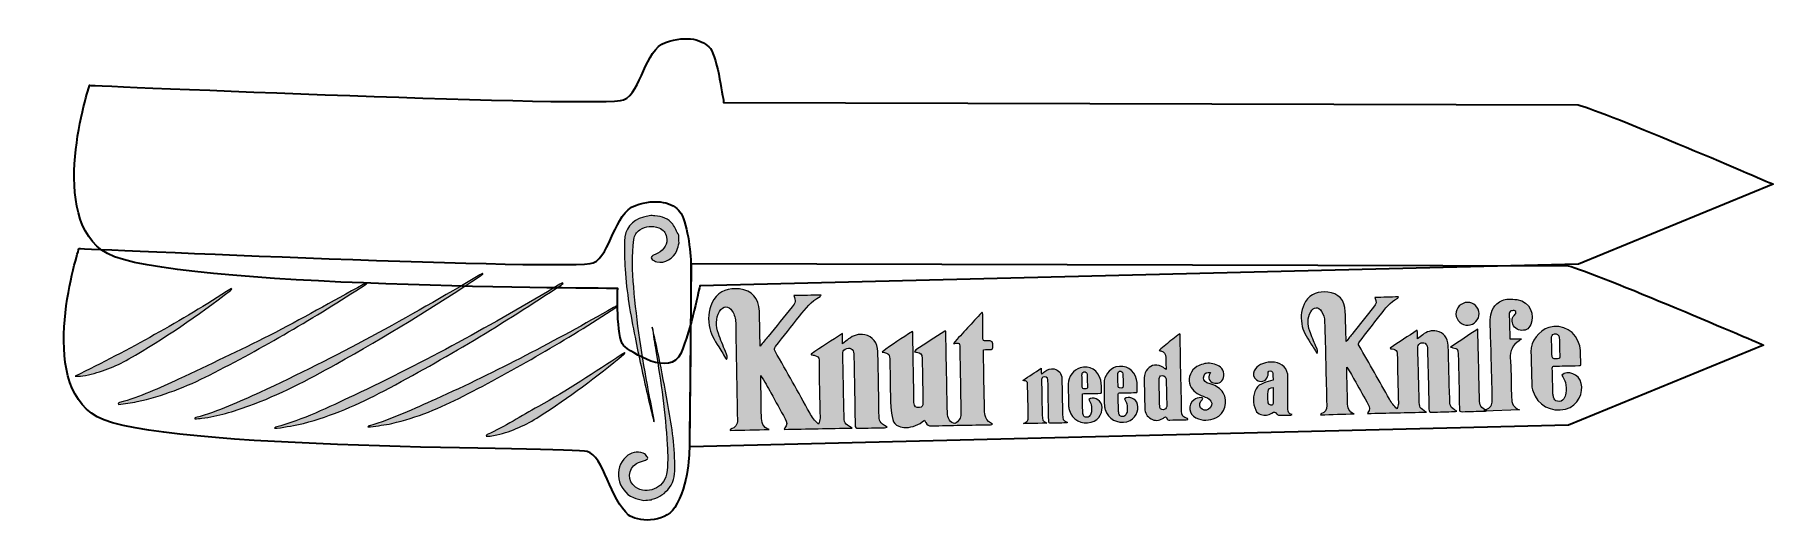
# Model space of a CAD drawing. Header units: inches. Extents: x 0 to 10.9, y -5.4 to -2.3.
import ezdxf

# ---------------------------------------------------------------- set-up
doc = ezdxf.new("R2010")
doc.units = ezdxf.units.IN
doc.header["$MEASUREMENT"] = 0
doc.layers.add('Layer 1', color=7, linetype='Continuous', lineweight=0)

# ---------------------------------------------------------------- blocks, each defined once
blk = doc.blocks.new('Block_0')
at = {"layer": 'Layer 1', "true_color": 0x000000, "transparency": 33554687}
h = blk.add_hatch(color=18, dxfattribs=at)
h.dxf.hatch_style = 2
edge = h.paths.add_edge_path()
edge.add_spline(control_points=[(4.922, -4.741), (4.926, -4.727), (4.931, -4.716), (4.931, -4.704), (4.929, -4.583), (4.926, -4.463), (4.925, -4.342), (4.925, -4.323), (4.914, -4.317), (4.899, -4.313), (4.892, -4.311), (4.884, -4.31), (4.877, -4.309), (4.876, -4.307), (4.876, -4.305), (4.875, -4.304), (4.939, -4.262), (5.004, -4.22), (5.071, -4.177), (5.071, -4.199), (5.072, -4.218), (5.072, -4.24), (5.086, -4.229), (5.097, -4.219), (5.109, -4.21), (5.139, -4.188), (5.172, -4.177), (5.21, -4.184), (5.259, -4.193), (5.291, -4.234), (5.292, -4.289), (5.295, -4.416), (5.297, -4.542), (5.299, -4.669), (5.3, -4.729), (5.3, -4.729), (5.351, -4.761), (5.343, -4.762), (5.338, -4.764), (5.333, -4.764), (5.279, -4.765), (5.226, -4.765), (5.172, -4.767), (5.154, -4.768), (5.151, -4.761), (5.15, -4.745), (5.148, -4.598), (5.145, -4.45), (5.142, -4.303), (5.142, -4.273), (5.115, -4.258), (5.089, -4.273), (5.075, -4.28), (5.073, -4.292), (5.073, -4.305), (5.075, -4.371), (5.076, -4.437), (5.077, -4.503), (5.078, -4.561), (5.079, -4.619), (5.081, -4.677), (5.082, -4.737), (5.082, -4.737), (5.132, -4.766), (4.989, -4.768), (4.849, -4.771), (4.708, -4.774), (4.709, -4.77), (4.71, -4.767), (4.712, -4.765), (4.728, -4.747), (4.725, -4.728), (4.714, -4.708), (4.684, -4.655), (4.654, -4.601), (4.625, -4.547), (4.605, -4.511), (4.585, -4.475), (4.562, -4.439), (4.562, -4.445), (4.561, -4.451), (4.561, -4.457), (4.563, -4.535), (4.565, -4.614), (4.565, -4.693), (4.566, -4.73), (4.572, -4.761), (4.614, -4.775), (4.533, -4.777), (4.452, -4.778), (4.37, -4.78), (4.371, -4.777), (4.372, -4.775), (4.373, -4.774), (4.405, -4.762), (4.416, -4.747), (4.416, -4.714), (4.412, -4.513), (4.408, -4.311), (4.405, -4.11), (4.404, -4.084), (4.397, -4.059), (4.384, -4.037), (4.361, -4.001), (4.325, -4.001), (4.304, -4.039), (4.28, -4.083), (4.279, -4.13), (4.297, -4.177), (4.311, -4.215), (4.326, -4.252), (4.341, -4.288), (4.354, -4.317), (4.355, -4.322), (4.348, -4.339), (4.332, -4.313), (4.316, -4.286), (4.299, -4.26), (4.272, -4.218), (4.247, -4.176), (4.24, -4.126), (4.231, -4.069), (4.238, -4.014), (4.269, -3.965), (4.306, -3.906), (4.363, -3.892), (4.428, -3.898), (4.506, -3.906), (4.551, -3.958), (4.553, -4.037), (4.555, -4.108), (4.556, -4.179), (4.558, -4.255), (4.576, -4.233), (4.592, -4.214), (4.607, -4.195), (4.657, -4.133), (4.707, -4.071), (4.757, -4.01), (4.779, -3.983), (4.781, -3.974), (4.768, -3.94), (4.824, -3.939), (4.88, -3.938), (4.938, -3.937), (4.936, -3.94), (4.934, -3.945), (4.931, -3.946), (4.876, -3.973), (4.841, -4.021), (4.804, -4.068), (4.754, -4.131), (4.704, -4.195), (4.653, -4.257), (4.645, -4.268), (4.644, -4.275), (4.651, -4.287), (4.724, -4.415), (4.796, -4.543), (4.867, -4.671), (4.881, -4.697), (4.896, -4.72), (4.922, -4.741)], knot_values=[0, 0, 0, 0, 1, 1, 1, 2, 2, 2, 3, 3, 3, 4, 4, 4, 5, 5, 5, 6, 6, 6, 7, 7, 7, 8, 8, 8, 9, 9, 9, 10, 10, 10, 11, 11, 11, 12, 12, 12, 13, 13, 13, 14, 14, 14, 15, 15, 15, 16, 16, 16, 17, 17, 17, 18, 18, 18, 19, 19, 19, 20, 20, 20, 21, 21, 21, 22, 22, 22, 23, 23, 23, 24, 24, 24, 25, 25, 25, 26, 26, 26, 27, 27, 27, 28, 28, 28, 29, 29, 29, 30, 30, 30, 31, 31, 31, 32, 32, 32, 33, 33, 33, 34, 34, 34, 35, 35, 35, 36, 36, 36, 37, 37, 37, 38, 38, 38, 39, 39, 39, 40, 40, 40, 41, 41, 41, 42, 42, 42, 43, 43, 43, 44, 44, 44, 45, 45, 45, 46, 46, 46, 47, 47, 47, 48, 48, 48, 49, 49, 49, 50, 50, 50, 51, 51, 51, 52, 52, 52, 53, 53, 53, 54, 54, 54, 54], degree=3, periodic=0)
h = blk.add_hatch(color=18, dxfattribs=at)
h.dxf.hatch_style = 2
edge = h.paths.add_edge_path()
edge.add_spline(control_points=[(5.318, -4.292), (5.378, -4.245), (5.442, -4.206), (5.509, -4.163), (5.509, -4.174), (5.51, -4.182), (5.51, -4.189), (5.512, -4.328), (5.515, -4.467), (5.517, -4.606), (5.518, -4.631), (5.529, -4.641), (5.551, -4.638), (5.568, -4.636), (5.574, -4.629), (5.573, -4.608), (5.572, -4.546), (5.571, -4.484), (5.57, -4.422), (5.569, -4.392), (5.569, -4.362), (5.568, -4.332), (5.568, -4.302), (5.561, -4.295), (5.532, -4.293), (5.53, -4.293), (5.527, -4.292), (5.521, -4.291), (5.524, -4.286), (5.526, -4.281), (5.529, -4.279), (5.589, -4.24), (5.649, -4.201), (5.709, -4.162), (5.71, -4.162), (5.712, -4.162), (5.716, -4.162), (5.716, -4.17), (5.716, -4.179), (5.716, -4.187), (5.719, -4.347), (5.722, -4.507), (5.726, -4.668), (5.726, -4.684), (5.73, -4.702), (5.738, -4.716), (5.744, -4.727), (5.761, -4.738), (5.772, -4.737), (5.783, -4.736), (5.795, -4.722), (5.802, -4.711), (5.808, -4.703), (5.81, -4.69), (5.81, -4.679), (5.808, -4.537), (5.805, -4.395), (5.803, -4.254), (5.803, -4.239), (5.797, -4.235), (5.784, -4.237), (5.776, -4.238), (5.768, -4.237), (5.763, -4.238), (5.821, -4.174), (5.881, -4.11), (5.94, -4.045), (5.942, -4.046), (5.944, -4.046), (5.945, -4.047), (5.946, -4.054), (5.946, -4.061), (5.946, -4.069), (5.946, -4.115), (5.947, -4.16), (5.947, -4.206), (5.947, -4.22), (5.952, -4.224), (5.964, -4.222), (5.966, -4.222), (5.967, -4.222), (5.969, -4.222), (6.011, -4.222), (6.011, -4.222), (6.009, -4.264), (6.008, -4.274), (6.004, -4.276), (5.996, -4.276), (5.982, -4.276), (5.967, -4.276), (5.951, -4.277), (5.951, -4.284), (5.95, -4.29), (5.95, -4.297), (5.953, -4.415), (5.955, -4.534), (5.957, -4.653), (5.958, -4.668), (5.96, -4.684), (5.965, -4.699), (5.971, -4.72), (5.988, -4.732), (6.008, -4.742), (6.004, -4.743), (6, -4.744), (5.995, -4.745), (5.872, -4.747), (5.749, -4.749), (5.626, -4.752), (5.61, -4.752), (5.599, -4.746), (5.591, -4.732), (5.589, -4.727), (5.585, -4.723), (5.582, -4.717), (5.548, -4.746), (5.51, -4.762), (5.466, -4.762), (5.451, -4.762), (5.436, -4.759), (5.422, -4.754), (5.403, -4.747), (5.389, -4.733), (5.385, -4.712), (5.38, -4.687), (5.373, -4.661), (5.373, -4.635), (5.369, -4.54), (5.368, -4.444), (5.367, -4.349), (5.366, -4.304), (5.365, -4.302), (5.318, -4.292)], knot_values=[0, 0, 0, 0, 1, 1, 1, 2, 2, 2, 3, 3, 3, 4, 4, 4, 5, 5, 5, 6, 6, 6, 7, 7, 7, 8, 8, 8, 9, 9, 9, 10, 10, 10, 11, 11, 11, 12, 12, 12, 13, 13, 13, 14, 14, 14, 15, 15, 15, 16, 16, 16, 17, 17, 17, 18, 18, 18, 19, 19, 19, 20, 20, 20, 21, 21, 21, 22, 22, 22, 23, 23, 23, 24, 24, 24, 25, 25, 25, 26, 26, 26, 27, 27, 27, 28, 28, 28, 29, 29, 29, 30, 30, 30, 31, 31, 31, 32, 32, 32, 33, 33, 33, 34, 34, 34, 35, 35, 35, 36, 36, 36, 37, 37, 37, 38, 38, 38, 39, 39, 39, 40, 40, 40, 41, 41, 41, 42, 42, 42, 43, 43, 43, 44, 44, 44, 44], degree=3, periodic=0)
at = {"layer": 'Layer 1'}
for points, knots in [([(4.922, -4.741), (4.926, -4.727), (4.931, -4.716), (4.931, -4.704), (4.929, -4.583), (4.926, -4.463), (4.925, -4.342), (4.925, -4.323), (4.914, -4.317), (4.899, -4.313), (4.892, -4.311), (4.884, -4.31), (4.877, -4.309), (4.876, -4.307), (4.876, -4.305), (4.875, -4.304), (4.939, -4.262), (5.004, -4.22), (5.071, -4.177), (5.071, -4.199), (5.072, -4.218), (5.072, -4.24), (5.086, -4.229), (5.097, -4.219), (5.109, -4.21), (5.139, -4.188), (5.172, -4.177), (5.21, -4.184), (5.259, -4.193), (5.291, -4.234), (5.292, -4.289), (5.295, -4.416), (5.297, -4.542), (5.299, -4.669), (5.3, -4.729), (5.3, -4.729), (5.351, -4.761), (5.343, -4.762), (5.338, -4.764), (5.333, -4.764), (5.279, -4.765), (5.226, -4.765), (5.172, -4.767), (5.154, -4.768), (5.151, -4.761), (5.15, -4.745), (5.148, -4.598), (5.145, -4.45), (5.142, -4.303), (5.142, -4.273), (5.115, -4.258), (5.089, -4.273), (5.075, -4.28), (5.073, -4.292), (5.073, -4.305), (5.075, -4.371), (5.076, -4.437), (5.077, -4.503), (5.078, -4.561), (5.079, -4.619), (5.081, -4.677), (5.082, -4.737), (5.082, -4.737), (5.132, -4.766), (4.989, -4.768), (4.849, -4.771), (4.708, -4.774), (4.709, -4.77), (4.71, -4.767), (4.712, -4.765), (4.728, -4.747), (4.725, -4.728), (4.714, -4.708), (4.684, -4.655), (4.654, -4.601), (4.625, -4.547), (4.605, -4.511), (4.585, -4.475), (4.562, -4.439), (4.562, -4.445), (4.561, -4.451), (4.561, -4.457), (4.563, -4.535), (4.565, -4.614), (4.565, -4.693), (4.566, -4.73), (4.572, -4.761), (4.614, -4.775), (4.533, -4.777), (4.452, -4.778), (4.37, -4.78), (4.371, -4.777), (4.372, -4.775), (4.373, -4.774), (4.405, -4.762), (4.416, -4.747), (4.416, -4.714), (4.412, -4.513), (4.408, -4.311), (4.405, -4.11), (4.404, -4.084), (4.397, -4.059), (4.384, -4.037), (4.361, -4.001), (4.325, -4.001), (4.304, -4.039), (4.28, -4.083), (4.279, -4.13), (4.297, -4.177), (4.311, -4.215), (4.326, -4.252), (4.341, -4.288), (4.354, -4.317), (4.355, -4.322), (4.348, -4.339), (4.332, -4.313), (4.316, -4.286), (4.299, -4.26), (4.272, -4.218), (4.247, -4.176), (4.24, -4.126), (4.231, -4.069), (4.238, -4.014), (4.269, -3.965), (4.306, -3.906), (4.363, -3.892), (4.428, -3.898), (4.506, -3.906), (4.551, -3.958), (4.553, -4.037), (4.555, -4.108), (4.556, -4.179), (4.558, -4.255), (4.576, -4.233), (4.592, -4.214), (4.607, -4.195), (4.657, -4.133), (4.707, -4.071), (4.757, -4.01), (4.779, -3.983), (4.781, -3.974), (4.768, -3.94), (4.824, -3.939), (4.88, -3.938), (4.938, -3.937), (4.936, -3.94), (4.934, -3.945), (4.931, -3.946), (4.876, -3.973), (4.841, -4.021), (4.804, -4.068), (4.754, -4.131), (4.704, -4.195), (4.653, -4.257), (4.645, -4.268), (4.644, -4.275), (4.651, -4.287), (4.724, -4.415), (4.796, -4.543), (4.867, -4.671), (4.881, -4.697), (4.896, -4.72), (4.922, -4.741)], [0, 0, 0, 0, 1, 1, 1, 2, 2, 2, 3, 3, 3, 4, 4, 4, 5, 5, 5, 6, 6, 6, 7, 7, 7, 8, 8, 8, 9, 9, 9, 10, 10, 10, 11, 11, 11, 12, 12, 12, 13, 13, 13, 14, 14, 14, 15, 15, 15, 16, 16, 16, 17, 17, 17, 18, 18, 18, 19, 19, 19, 20, 20, 20, 21, 21, 21, 22, 22, 22, 23, 23, 23, 24, 24, 24, 25, 25, 25, 26, 26, 26, 27, 27, 27, 28, 28, 28, 29, 29, 29, 30, 30, 30, 31, 31, 31, 32, 32, 32, 33, 33, 33, 34, 34, 34, 35, 35, 35, 36, 36, 36, 37, 37, 37, 38, 38, 38, 39, 39, 39, 40, 40, 40, 41, 41, 41, 42, 42, 42, 43, 43, 43, 44, 44, 44, 45, 45, 45, 46, 46, 46, 47, 47, 47, 48, 48, 48, 49, 49, 49, 50, 50, 50, 51, 51, 51, 52, 52, 52, 53, 53, 53, 54, 54, 54, 54]), ([(5.318, -4.292), (5.378, -4.245), (5.442, -4.206), (5.509, -4.163), (5.509, -4.174), (5.51, -4.182), (5.51, -4.189), (5.512, -4.328), (5.515, -4.467), (5.517, -4.606), (5.518, -4.631), (5.529, -4.641), (5.551, -4.638), (5.568, -4.636), (5.574, -4.629), (5.573, -4.608), (5.572, -4.546), (5.571, -4.484), (5.57, -4.422), (5.569, -4.392), (5.569, -4.362), (5.568, -4.332), (5.568, -4.302), (5.561, -4.295), (5.532, -4.293), (5.53, -4.293), (5.527, -4.292), (5.521, -4.291), (5.524, -4.286), (5.526, -4.281), (5.529, -4.279), (5.589, -4.24), (5.649, -4.201), (5.709, -4.162), (5.71, -4.162), (5.712, -4.162), (5.716, -4.162), (5.716, -4.17), (5.716, -4.179), (5.716, -4.187), (5.719, -4.347), (5.722, -4.507), (5.726, -4.668), (5.726, -4.684), (5.73, -4.702), (5.738, -4.716), (5.744, -4.727), (5.761, -4.738), (5.772, -4.737), (5.783, -4.736), (5.795, -4.722), (5.802, -4.711), (5.808, -4.703), (5.81, -4.69), (5.81, -4.679), (5.808, -4.537), (5.805, -4.395), (5.803, -4.254), (5.803, -4.239), (5.797, -4.235), (5.784, -4.237), (5.776, -4.238), (5.768, -4.237), (5.763, -4.238), (5.821, -4.174), (5.881, -4.11), (5.94, -4.045), (5.942, -4.046), (5.944, -4.046), (5.945, -4.047), (5.946, -4.054), (5.946, -4.061), (5.946, -4.069), (5.946, -4.115), (5.947, -4.16), (5.947, -4.206), (5.947, -4.22), (5.952, -4.224), (5.964, -4.222), (5.966, -4.222), (5.967, -4.222), (5.969, -4.222), (6.011, -4.222), (6.011, -4.222), (6.009, -4.264), (6.008, -4.274), (6.004, -4.276), (5.996, -4.276), (5.982, -4.276), (5.967, -4.276), (5.951, -4.277), (5.951, -4.284), (5.95, -4.29), (5.95, -4.297), (5.953, -4.415), (5.955, -4.534), (5.957, -4.653), (5.958, -4.668), (5.96, -4.684), (5.965, -4.699), (5.971, -4.72), (5.988, -4.732), (6.008, -4.742), (6.004, -4.743), (6, -4.744), (5.995, -4.745), (5.872, -4.747), (5.749, -4.749), (5.626, -4.752), (5.61, -4.752), (5.599, -4.746), (5.591, -4.732), (5.589, -4.727), (5.585, -4.723), (5.582, -4.717), (5.548, -4.746), (5.51, -4.762), (5.466, -4.762), (5.451, -4.762), (5.436, -4.759), (5.422, -4.754), (5.403, -4.747), (5.389, -4.733), (5.385, -4.712), (5.38, -4.687), (5.373, -4.661), (5.373, -4.635), (5.369, -4.54), (5.368, -4.444), (5.367, -4.349), (5.366, -4.304), (5.365, -4.302), (5.318, -4.292)], [0, 0, 0, 0, 1, 1, 1, 2, 2, 2, 3, 3, 3, 4, 4, 4, 5, 5, 5, 6, 6, 6, 7, 7, 7, 8, 8, 8, 9, 9, 9, 10, 10, 10, 11, 11, 11, 12, 12, 12, 13, 13, 13, 14, 14, 14, 15, 15, 15, 16, 16, 16, 17, 17, 17, 18, 18, 18, 19, 19, 19, 20, 20, 20, 21, 21, 21, 22, 22, 22, 23, 23, 23, 24, 24, 24, 25, 25, 25, 26, 26, 26, 27, 27, 27, 28, 28, 28, 29, 29, 29, 30, 30, 30, 31, 31, 31, 32, 32, 32, 33, 33, 33, 34, 34, 34, 35, 35, 35, 36, 36, 36, 37, 37, 37, 38, 38, 38, 39, 39, 39, 40, 40, 40, 41, 41, 41, 42, 42, 42, 43, 43, 43, 44, 44, 44, 44])]:
    blk.add_open_spline(points, degree=3, knots=knots, dxfattribs=at)
blk = doc.blocks.new('Block_2')
at = {"layer": 'Layer 1', "true_color": 0x000000, "transparency": 33554687}
h = blk.add_hatch(color=18, dxfattribs=at)
h.dxf.hatch_style = 2
edge = h.paths.add_edge_path()
edge.add_spline(control_points=[(9.043, -4.052), (9.044, -4.09), (9.011, -4.124), (8.974, -4.125), (8.934, -4.125), (8.9, -4.094), (8.898, -4.055), (8.897, -4.017), (8.931, -3.983), (8.97, -3.982), (9.008, -3.981), (9.042, -4.014), (9.043, -4.052)], knot_values=[0, 0, 0, 0, 1, 1, 1, 2, 2, 2, 3, 3, 3, 4, 4, 4, 4], degree=3, periodic=0)
h = blk.add_hatch(color=18, dxfattribs=at)
h.dxf.hatch_style = 2
edge = h.paths.add_edge_path()
edge.add_spline(control_points=[(8.865, -4.261), (8.923, -4.223), (8.977, -4.187), (9.034, -4.149), (9.034, -4.157), (9.035, -4.163), (9.035, -4.169), (9.038, -4.309), (9.042, -4.448), (9.045, -4.588), (9.046, -4.619), (9.054, -4.644), (9.088, -4.654), (9.088, -4.654), (9.089, -4.656), (9.089, -4.658), (9.085, -4.659), (9.08, -4.66), (9.076, -4.66), (9.03, -4.661), (8.984, -4.662), (8.938, -4.664), (8.923, -4.665), (8.92, -4.659), (8.92, -4.646), (8.918, -4.532), (8.915, -4.418), (8.912, -4.304), (8.911, -4.272), (8.91, -4.271), (8.879, -4.266), (8.876, -4.265), (8.873, -4.264), (8.865, -4.261)], knot_values=[0, 0, 0, 0, 1, 1, 1, 2, 2, 2, 3, 3, 3, 4, 4, 4, 5, 5, 5, 6, 6, 6, 7, 7, 7, 8, 8, 8, 9, 9, 9, 10, 10, 10, 11, 11, 11, 11], degree=3, periodic=0)
at = {"layer": 'Layer 1'}
for points, knots in [([(9.043, -4.052), (9.044, -4.09), (9.011, -4.124), (8.974, -4.125), (8.934, -4.125), (8.9, -4.094), (8.898, -4.055), (8.897, -4.017), (8.931, -3.983), (8.97, -3.982), (9.008, -3.981), (9.042, -4.014), (9.043, -4.052)], [0, 0, 0, 0, 1, 1, 1, 2, 2, 2, 3, 3, 3, 4, 4, 4, 4]), ([(8.865, -4.261), (8.923, -4.223), (8.977, -4.187), (9.034, -4.149), (9.034, -4.157), (9.035, -4.163), (9.035, -4.169), (9.038, -4.309), (9.042, -4.448), (9.045, -4.588), (9.046, -4.619), (9.054, -4.644), (9.088, -4.654), (9.088, -4.654), (9.089, -4.656), (9.089, -4.658), (9.085, -4.659), (9.08, -4.66), (9.076, -4.66), (9.03, -4.661), (8.984, -4.662), (8.938, -4.664), (8.923, -4.665), (8.92, -4.659), (8.92, -4.646), (8.918, -4.532), (8.915, -4.418), (8.912, -4.304), (8.911, -4.272), (8.91, -4.271), (8.879, -4.266), (8.876, -4.265), (8.873, -4.264), (8.865, -4.261)], [0, 0, 0, 0, 1, 1, 1, 2, 2, 2, 3, 3, 3, 4, 4, 4, 5, 5, 5, 6, 6, 6, 7, 7, 7, 8, 8, 8, 9, 9, 9, 10, 10, 10, 11, 11, 11, 11])]:
    blk.add_open_spline(points, degree=3, knots=knots, dxfattribs=at)
blk = doc.blocks.new('Block_1')
at = {"layer": 'Layer 1', "true_color": 0x000000, "transparency": 33554687}
h = blk.add_hatch(color=18, dxfattribs=at)
h.dxf.hatch_style = 2
edge = h.paths.add_edge_path()
edge.add_spline(control_points=[(8.532, -4.646), (8.535, -4.633), (8.539, -4.624), (8.539, -4.614), (8.537, -4.509), (8.534, -4.404), (8.532, -4.299), (8.531, -4.283), (8.522, -4.278), (8.51, -4.274), (8.503, -4.273), (8.497, -4.272), (8.49, -4.271), (8.489, -4.27), (8.489, -4.268), (8.488, -4.267), (8.544, -4.23), (8.599, -4.194), (8.657, -4.155), (8.658, -4.175), (8.658, -4.191), (8.659, -4.21), (8.671, -4.2), (8.681, -4.192), (8.691, -4.184), (8.716, -4.164), (8.745, -4.155), (8.778, -4.161), (8.821, -4.168), (8.849, -4.204), (8.85, -4.252), (8.853, -4.361), (8.856, -4.471), (8.859, -4.581), (8.86, -4.633), (8.86, -4.633), (8.904, -4.661), (8.897, -4.662), (8.893, -4.663), (8.888, -4.663), (8.842, -4.664), (8.795, -4.665), (8.749, -4.667), (8.733, -4.668), (8.73, -4.662), (8.73, -4.648), (8.727, -4.52), (8.724, -4.392), (8.72, -4.265), (8.72, -4.239), (8.696, -4.226), (8.673, -4.239), (8.662, -4.245), (8.66, -4.255), (8.66, -4.267), (8.662, -4.324), (8.663, -4.381), (8.665, -4.438), (8.666, -4.488), (8.668, -4.539), (8.669, -4.589), (8.67, -4.641), (8.67, -4.641), (8.714, -4.666), (8.59, -4.669), (8.469, -4.672), (8.346, -4.675), (8.347, -4.672), (8.348, -4.67), (8.349, -4.668), (8.363, -4.652), (8.361, -4.636), (8.351, -4.619), (8.325, -4.572), (8.299, -4.526), (8.273, -4.48), (8.255, -4.448), (8.238, -4.417), (8.218, -4.386), (8.217, -4.391), (8.217, -4.396), (8.217, -4.401), (8.219, -4.47), (8.221, -4.538), (8.222, -4.606), (8.223, -4.638), (8.228, -4.666), (8.264, -4.677), (8.194, -4.679), (8.124, -4.681), (8.053, -4.683), (8.054, -4.681), (8.055, -4.678), (8.056, -4.678), (8.083, -4.668), (8.093, -4.654), (8.092, -4.625), (8.088, -4.451), (8.084, -4.276), (8.079, -4.102), (8.078, -4.079), (8.072, -4.058), (8.06, -4.039), (8.041, -4.007), (8.009, -4.008), (7.992, -4.041), (7.971, -4.079), (7.971, -4.12), (7.986, -4.161), (7.998, -4.193), (8.011, -4.225), (8.025, -4.257), (8.036, -4.282), (8.038, -4.286), (8.032, -4.3), (8.018, -4.278), (8.003, -4.255), (7.988, -4.232), (7.965, -4.196), (7.943, -4.159), (7.936, -4.116), (7.928, -4.067), (7.934, -4.02), (7.96, -3.977), (7.992, -3.926), (8.042, -3.912), (8.098, -3.918), (8.166, -3.924), (8.205, -3.969), (8.208, -4.038), (8.21, -4.099), (8.211, -4.161), (8.213, -4.227), (8.229, -4.207), (8.242, -4.191), (8.255, -4.174), (8.298, -4.12), (8.341, -4.066), (8.384, -4.012), (8.403, -3.989), (8.404, -3.981), (8.393, -3.952), (8.442, -3.951), (8.49, -3.949), (8.54, -3.948), (8.539, -3.951), (8.537, -3.955), (8.535, -3.956), (8.487, -3.98), (8.457, -4.022), (8.425, -4.062), (8.382, -4.118), (8.339, -4.173), (8.296, -4.228), (8.288, -4.237), (8.288, -4.244), (8.294, -4.254), (8.358, -4.364), (8.421, -4.475), (8.484, -4.586), (8.496, -4.608), (8.509, -4.627), (8.532, -4.646)], knot_values=[0, 0, 0, 0, 1, 1, 1, 2, 2, 2, 3, 3, 3, 4, 4, 4, 5, 5, 5, 6, 6, 6, 7, 7, 7, 8, 8, 8, 9, 9, 9, 10, 10, 10, 11, 11, 11, 12, 12, 12, 13, 13, 13, 14, 14, 14, 15, 15, 15, 16, 16, 16, 17, 17, 17, 18, 18, 18, 19, 19, 19, 20, 20, 20, 21, 21, 21, 22, 22, 22, 23, 23, 23, 24, 24, 24, 25, 25, 25, 26, 26, 26, 27, 27, 27, 28, 28, 28, 29, 29, 29, 30, 30, 30, 31, 31, 31, 32, 32, 32, 33, 33, 33, 34, 34, 34, 35, 35, 35, 36, 36, 36, 37, 37, 37, 38, 38, 38, 39, 39, 39, 40, 40, 40, 41, 41, 41, 42, 42, 42, 43, 43, 43, 44, 44, 44, 45, 45, 45, 46, 46, 46, 47, 47, 47, 48, 48, 48, 49, 49, 49, 50, 50, 50, 51, 51, 51, 52, 52, 52, 53, 53, 53, 54, 54, 54, 54], degree=3, periodic=0)
h = blk.add_hatch(color=18, dxfattribs=at)
h.dxf.hatch_style = 2
edge = h.paths.add_edge_path()
edge.add_spline(control_points=[(9.077, -4.659), (9.077, -4.658), (9.076, -4.656), (9.076, -4.655), (9.08, -4.653), (9.083, -4.651), (9.087, -4.649), (9.111, -4.642), (9.126, -4.622), (9.125, -4.593), (9.123, -4.495), (9.12, -4.396), (9.118, -4.297), (9.116, -4.233), (9.113, -4.17), (9.112, -4.106), (9.111, -4.063), (9.119, -4.023), (9.153, -3.992), (9.174, -3.973), (9.198, -3.963), (9.225, -3.962), (9.243, -3.962), (9.262, -3.962), (9.279, -3.965), (9.366, -3.977), (9.389, -4.063), (9.365, -4.12), (9.352, -4.151), (9.33, -4.16), (9.299, -4.156), (9.272, -4.153), (9.25, -4.126), (9.249, -4.099), (9.249, -4.086), (9.25, -4.072), (9.261, -4.063), (9.262, -4.062), (9.262, -4.062), (9.263, -4.061), (9.268, -4.055), (9.276, -4.049), (9.271, -4.039), (9.266, -4.03), (9.256, -4.033), (9.248, -4.034), (9.237, -4.034), (9.233, -4.043), (9.231, -4.052), (9.23, -4.057), (9.231, -4.063), (9.231, -4.069), (9.232, -4.097), (9.233, -4.125), (9.233, -4.153), (9.234, -4.171), (9.234, -4.189), (9.235, -4.21), (9.26, -4.21), (9.281, -4.209), (9.308, -4.209), (9.3, -4.215), (9.296, -4.219), (9.292, -4.222), (9.252, -4.248), (9.233, -4.284), (9.237, -4.332), (9.241, -4.368), (9.241, -4.405), (9.242, -4.441), (9.243, -4.482), (9.243, -4.523), (9.244, -4.564), (9.245, -4.58), (9.246, -4.597), (9.25, -4.612), (9.253, -4.625), (9.279, -4.65), (9.295, -4.653), (9.295, -4.653), (9.076, -4.66), (9.076, -4.66)], knot_values=[0, 0, 0, 0, 1, 1, 1, 2, 2, 2, 3, 3, 3, 4, 4, 4, 5, 5, 5, 6, 6, 6, 7, 7, 7, 8, 8, 8, 9, 9, 9, 10, 10, 10, 11, 11, 11, 12, 12, 12, 13, 13, 13, 14, 14, 14, 15, 15, 15, 16, 16, 16, 17, 17, 17, 18, 18, 18, 19, 19, 19, 20, 20, 20, 21, 21, 21, 22, 22, 22, 23, 23, 23, 24, 24, 24, 25, 25, 25, 26, 26, 26, 27, 27, 27, 27], degree=3, periodic=0)
edge.add_line((9.076, -4.66), (9.077, -4.659))
h = blk.add_hatch(color=18, dxfattribs=at)
h.dxf.hatch_style = 2
edge = h.paths.add_edge_path()
edge.add_spline(control_points=[(9.544, -4.263), (9.544, -4.243), (9.544, -4.222), (9.542, -4.202), (9.541, -4.184), (9.528, -4.174), (9.512, -4.178), (9.497, -4.182), (9.494, -4.194), (9.495, -4.207), (9.495, -4.239), (9.496, -4.27), (9.497, -4.302), (9.498, -4.335), (9.498, -4.335), (9.531, -4.334), (9.544, -4.334), (9.547, -4.329), (9.546, -4.317), (9.545, -4.299), (9.545, -4.281), (9.544, -4.263)], knot_values=[0, 0, 0, 0, 1, 1, 1, 2, 2, 2, 3, 3, 3, 4, 4, 4, 5, 5, 5, 6, 6, 6, 7, 7, 7, 7], degree=3, periodic=0)
edge = h.paths.add_edge_path()
edge.add_spline(control_points=[(9.559, -4.435), (9.594, -4.404), (9.666, -4.427), (9.68, -4.487), (9.694, -4.54), (9.665, -4.627), (9.582, -4.647), (9.492, -4.669), (9.405, -4.623), (9.379, -4.537), (9.375, -4.525), (9.372, -4.513), (9.372, -4.501), (9.37, -4.431), (9.367, -4.361), (9.366, -4.29), (9.365, -4.224), (9.415, -4.157), (9.477, -4.139), (9.563, -4.113), (9.65, -4.163), (9.67, -4.254), (9.678, -4.29), (9.675, -4.329), (9.677, -4.367), (9.678, -4.377), (9.671, -4.376), (9.665, -4.376), (9.635, -4.377), (9.606, -4.378), (9.576, -4.378), (9.555, -4.379), (9.534, -4.38), (9.513, -4.38), (9.503, -4.38), (9.499, -4.383), (9.499, -4.393), (9.501, -4.447), (9.502, -4.5), (9.503, -4.553), (9.504, -4.56), (9.506, -4.567), (9.507, -4.573), (9.51, -4.587), (9.517, -4.596), (9.531, -4.599), (9.547, -4.602), (9.562, -4.598), (9.571, -4.584), (9.577, -4.574), (9.583, -4.561), (9.584, -4.549), (9.586, -4.526), (9.586, -4.503), (9.582, -4.482), (9.578, -4.466), (9.567, -4.452), (9.559, -4.435)], knot_values=[0, 0, 0, 0, 1, 1, 1, 2, 2, 2, 3, 3, 3, 4, 4, 4, 5, 5, 5, 6, 6, 6, 7, 7, 7, 8, 8, 8, 9, 9, 9, 10, 10, 10, 11, 11, 11, 12, 12, 12, 13, 13, 13, 14, 14, 14, 15, 15, 15, 16, 16, 16, 17, 17, 17, 18, 18, 18, 19, 19, 19, 19], degree=3, periodic=0)
at = {"layer": 'Layer 1'}
for points, knots in [([(8.532, -4.646), (8.535, -4.633), (8.539, -4.624), (8.539, -4.614), (8.537, -4.509), (8.534, -4.404), (8.532, -4.299), (8.531, -4.283), (8.522, -4.278), (8.51, -4.274), (8.503, -4.273), (8.497, -4.272), (8.49, -4.271), (8.489, -4.27), (8.489, -4.268), (8.488, -4.267), (8.544, -4.23), (8.599, -4.194), (8.657, -4.155), (8.658, -4.175), (8.658, -4.191), (8.659, -4.21), (8.671, -4.2), (8.681, -4.192), (8.691, -4.184), (8.716, -4.164), (8.745, -4.155), (8.778, -4.161), (8.821, -4.168), (8.849, -4.204), (8.85, -4.252), (8.853, -4.361), (8.856, -4.471), (8.859, -4.581), (8.86, -4.633), (8.86, -4.633), (8.904, -4.661), (8.897, -4.662), (8.893, -4.663), (8.888, -4.663), (8.842, -4.664), (8.795, -4.665), (8.749, -4.667), (8.733, -4.668), (8.73, -4.662), (8.73, -4.648), (8.727, -4.52), (8.724, -4.392), (8.72, -4.265), (8.72, -4.239), (8.696, -4.226), (8.673, -4.239), (8.662, -4.245), (8.66, -4.255), (8.66, -4.267), (8.662, -4.324), (8.663, -4.381), (8.665, -4.438), (8.666, -4.488), (8.668, -4.539), (8.669, -4.589), (8.67, -4.641), (8.67, -4.641), (8.714, -4.666), (8.59, -4.669), (8.469, -4.672), (8.346, -4.675), (8.347, -4.672), (8.348, -4.67), (8.349, -4.668), (8.363, -4.652), (8.361, -4.636), (8.351, -4.619), (8.325, -4.572), (8.299, -4.526), (8.273, -4.48), (8.255, -4.448), (8.238, -4.417), (8.218, -4.386), (8.217, -4.391), (8.217, -4.396), (8.217, -4.401), (8.219, -4.47), (8.221, -4.538), (8.222, -4.606), (8.223, -4.638), (8.228, -4.666), (8.264, -4.677), (8.194, -4.679), (8.124, -4.681), (8.053, -4.683), (8.054, -4.681), (8.055, -4.678), (8.056, -4.678), (8.083, -4.668), (8.093, -4.654), (8.092, -4.625), (8.088, -4.451), (8.084, -4.276), (8.079, -4.102), (8.078, -4.079), (8.072, -4.058), (8.06, -4.039), (8.041, -4.007), (8.009, -4.008), (7.992, -4.041), (7.971, -4.079), (7.971, -4.12), (7.986, -4.161), (7.998, -4.193), (8.011, -4.225), (8.025, -4.257), (8.036, -4.282), (8.038, -4.286), (8.032, -4.3), (8.018, -4.278), (8.003, -4.255), (7.988, -4.232), (7.965, -4.196), (7.943, -4.159), (7.936, -4.116), (7.928, -4.067), (7.934, -4.02), (7.96, -3.977), (7.992, -3.926), (8.042, -3.912), (8.098, -3.918), (8.166, -3.924), (8.205, -3.969), (8.208, -4.038), (8.21, -4.099), (8.211, -4.161), (8.213, -4.227), (8.229, -4.207), (8.242, -4.191), (8.255, -4.174), (8.298, -4.12), (8.341, -4.066), (8.384, -4.012), (8.403, -3.989), (8.404, -3.981), (8.393, -3.952), (8.442, -3.951), (8.49, -3.949), (8.54, -3.948), (8.539, -3.951), (8.537, -3.955), (8.535, -3.956), (8.487, -3.98), (8.457, -4.022), (8.425, -4.062), (8.382, -4.118), (8.339, -4.173), (8.296, -4.228), (8.288, -4.237), (8.288, -4.244), (8.294, -4.254), (8.358, -4.364), (8.421, -4.475), (8.484, -4.586), (8.496, -4.608), (8.509, -4.627), (8.532, -4.646)], [0, 0, 0, 0, 1, 1, 1, 2, 2, 2, 3, 3, 3, 4, 4, 4, 5, 5, 5, 6, 6, 6, 7, 7, 7, 8, 8, 8, 9, 9, 9, 10, 10, 10, 11, 11, 11, 12, 12, 12, 13, 13, 13, 14, 14, 14, 15, 15, 15, 16, 16, 16, 17, 17, 17, 18, 18, 18, 19, 19, 19, 20, 20, 20, 21, 21, 21, 22, 22, 22, 23, 23, 23, 24, 24, 24, 25, 25, 25, 26, 26, 26, 27, 27, 27, 28, 28, 28, 29, 29, 29, 30, 30, 30, 31, 31, 31, 32, 32, 32, 33, 33, 33, 34, 34, 34, 35, 35, 35, 36, 36, 36, 37, 37, 37, 38, 38, 38, 39, 39, 39, 40, 40, 40, 41, 41, 41, 42, 42, 42, 43, 43, 43, 44, 44, 44, 45, 45, 45, 46, 46, 46, 47, 47, 47, 48, 48, 48, 49, 49, 49, 50, 50, 50, 51, 51, 51, 52, 52, 52, 53, 53, 53, 54, 54, 54, 54]), ([(9.077, -4.659), (9.077, -4.658), (9.076, -4.656), (9.076, -4.655), (9.08, -4.653), (9.083, -4.651), (9.087, -4.649), (9.111, -4.642), (9.126, -4.622), (9.125, -4.593), (9.123, -4.495), (9.12, -4.396), (9.118, -4.297), (9.116, -4.233), (9.113, -4.17), (9.112, -4.106), (9.111, -4.063), (9.119, -4.023), (9.153, -3.992), (9.174, -3.973), (9.198, -3.963), (9.225, -3.962), (9.243, -3.962), (9.262, -3.962), (9.279, -3.965), (9.366, -3.977), (9.389, -4.063), (9.365, -4.12), (9.352, -4.151), (9.33, -4.16), (9.299, -4.156), (9.272, -4.153), (9.25, -4.126), (9.249, -4.099), (9.249, -4.086), (9.25, -4.072), (9.261, -4.063), (9.262, -4.062), (9.262, -4.062), (9.263, -4.061), (9.268, -4.055), (9.276, -4.049), (9.271, -4.039), (9.266, -4.03), (9.256, -4.033), (9.248, -4.034), (9.237, -4.034), (9.233, -4.043), (9.231, -4.052), (9.23, -4.057), (9.231, -4.063), (9.231, -4.069), (9.232, -4.097), (9.233, -4.125), (9.233, -4.153), (9.234, -4.171), (9.234, -4.189), (9.235, -4.21), (9.26, -4.21), (9.281, -4.209), (9.308, -4.209), (9.3, -4.215), (9.296, -4.219), (9.292, -4.222), (9.252, -4.248), (9.233, -4.284), (9.237, -4.332), (9.241, -4.368), (9.241, -4.405), (9.242, -4.441), (9.243, -4.482), (9.243, -4.523), (9.244, -4.564), (9.245, -4.58), (9.246, -4.597), (9.25, -4.612), (9.253, -4.625), (9.279, -4.65), (9.295, -4.653), (9.295, -4.653), (9.076, -4.66), (9.076, -4.66)], [0, 0, 0, 0, 1, 1, 1, 2, 2, 2, 3, 3, 3, 4, 4, 4, 5, 5, 5, 6, 6, 6, 7, 7, 7, 8, 8, 8, 9, 9, 9, 10, 10, 10, 11, 11, 11, 12, 12, 12, 13, 13, 13, 14, 14, 14, 15, 15, 15, 16, 16, 16, 17, 17, 17, 18, 18, 18, 19, 19, 19, 20, 20, 20, 21, 21, 21, 22, 22, 22, 23, 23, 23, 24, 24, 24, 25, 25, 25, 26, 26, 26, 27, 27, 27, 27]), ([(9.559, -4.435), (9.594, -4.404), (9.666, -4.427), (9.68, -4.487), (9.694, -4.54), (9.665, -4.627), (9.582, -4.647), (9.492, -4.669), (9.405, -4.623), (9.379, -4.537), (9.375, -4.525), (9.372, -4.513), (9.372, -4.501), (9.37, -4.431), (9.367, -4.361), (9.366, -4.29), (9.365, -4.224), (9.415, -4.157), (9.477, -4.139), (9.563, -4.113), (9.65, -4.163), (9.67, -4.254), (9.678, -4.29), (9.675, -4.329), (9.677, -4.367), (9.678, -4.377), (9.671, -4.376), (9.665, -4.376), (9.635, -4.377), (9.606, -4.378), (9.576, -4.378), (9.555, -4.379), (9.534, -4.38), (9.513, -4.38), (9.503, -4.38), (9.499, -4.383), (9.499, -4.393), (9.501, -4.447), (9.502, -4.5), (9.503, -4.553), (9.504, -4.56), (9.506, -4.567), (9.507, -4.573), (9.51, -4.587), (9.517, -4.596), (9.531, -4.599), (9.547, -4.602), (9.562, -4.598), (9.571, -4.584), (9.577, -4.574), (9.583, -4.561), (9.584, -4.549), (9.586, -4.526), (9.586, -4.503), (9.582, -4.482), (9.578, -4.466), (9.567, -4.452), (9.559, -4.435)], [0, 0, 0, 0, 1, 1, 1, 2, 2, 2, 3, 3, 3, 4, 4, 4, 5, 5, 5, 6, 6, 6, 7, 7, 7, 8, 8, 8, 9, 9, 9, 10, 10, 10, 11, 11, 11, 12, 12, 12, 13, 13, 13, 14, 14, 14, 15, 15, 15, 16, 16, 16, 17, 17, 17, 18, 18, 18, 19, 19, 19, 19]), ([(9.544, -4.263), (9.544, -4.243), (9.544, -4.222), (9.542, -4.202), (9.541, -4.184), (9.528, -4.174), (9.512, -4.178), (9.497, -4.182), (9.494, -4.194), (9.495, -4.207), (9.495, -4.239), (9.496, -4.27), (9.497, -4.302), (9.498, -4.335), (9.498, -4.335), (9.531, -4.334), (9.544, -4.334), (9.547, -4.329), (9.546, -4.317), (9.545, -4.299), (9.545, -4.281), (9.544, -4.263)], [0, 0, 0, 0, 1, 1, 1, 2, 2, 2, 3, 3, 3, 4, 4, 4, 5, 5, 5, 6, 6, 6, 7, 7, 7, 7])]:
    blk.add_open_spline(points, degree=3, knots=knots, dxfattribs=at)
blk.add_blockref('Block_2', (0, 0), dxfattribs=at)
blk = doc.blocks.new('Block_4')
at = {"layer": 'Layer 1', "true_color": 0x000000, "transparency": 33554687}
h = blk.add_hatch(color=18, dxfattribs=at)
h.dxf.hatch_style = 2
edge = h.paths.add_edge_path()
edge.add_spline(control_points=[(4.052, -3.611), (4.048, -3.627), (4.044, -3.643), (4.038, -3.658), (4.018, -3.71), (3.963, -3.741), (3.913, -3.73), (3.903, -3.727), (3.893, -3.721), (3.884, -3.714), (3.875, -3.707), (3.876, -3.697), (3.888, -3.69), (3.898, -3.685), (3.909, -3.681), (3.919, -3.675), (3.961, -3.654), (3.982, -3.616), (3.974, -3.575), (3.969, -3.547), (3.953, -3.528), (3.926, -3.518), (3.885, -3.502), (3.844, -3.507), (3.807, -3.53), (3.785, -3.544), (3.773, -3.564), (3.769, -3.59), (3.757, -3.689), (3.761, -3.788), (3.769, -3.886), (3.787, -4.105), (3.821, -4.321), (3.862, -4.537), (3.873, -4.597), (3.885, -4.657), (3.896, -4.717), (3.897, -4.72), (3.897, -4.723), (3.895, -4.727), (3.881, -4.671), (3.866, -4.614), (3.854, -4.557), (3.827, -4.438), (3.801, -4.319), (3.777, -4.2), (3.749, -4.06), (3.724, -3.919), (3.715, -3.776), (3.711, -3.718), (3.711, -3.659), (3.711, -3.6), (3.713, -3.524), (3.756, -3.471), (3.83, -3.451), (3.842, -3.448), (3.853, -3.445), (3.865, -3.442), (3.872, -3.442), (3.878, -3.441), (3.885, -3.441), (3.89, -3.442), (3.896, -3.443), (3.901, -3.443), (3.945, -3.446), (3.985, -3.459), (4.012, -3.495), (4.028, -3.515), (4.037, -3.541), (4.05, -3.564), (4.05, -3.58), (4.051, -3.595), (4.052, -3.611)], knot_values=[0, 0, 0, 0, 1, 1, 1, 2, 2, 2, 3, 3, 3, 4, 4, 4, 5, 5, 5, 6, 6, 6, 7, 7, 7, 8, 8, 8, 9, 9, 9, 10, 10, 10, 11, 11, 11, 12, 12, 12, 13, 13, 13, 14, 14, 14, 15, 15, 15, 16, 16, 16, 17, 17, 17, 18, 18, 18, 19, 19, 19, 20, 20, 20, 21, 21, 21, 22, 22, 22, 23, 23, 23, 24, 24, 24, 24], degree=3, periodic=0)
h = blk.add_hatch(color=18, dxfattribs=at)
h.dxf.hatch_style = 2
edge = h.paths.add_edge_path()
edge.add_spline(control_points=[(3.832, -5.217), (3.81, -5.211), (3.788, -5.208), (3.767, -5.199), (3.667, -5.157), (3.641, -5.015), (3.721, -4.945), (3.752, -4.918), (3.788, -4.909), (3.828, -4.923), (3.833, -4.925), (3.839, -4.927), (3.842, -4.93), (3.848, -4.938), (3.855, -4.946), (3.856, -4.954), (3.856, -4.958), (3.843, -4.965), (3.836, -4.968), (3.819, -4.975), (3.801, -4.978), (3.786, -4.987), (3.731, -5.019), (3.728, -5.097), (3.78, -5.134), (3.851, -5.184), (3.957, -5.141), (3.973, -5.054), (3.984, -4.993), (3.982, -4.932), (3.978, -4.87), (3.967, -4.673), (3.939, -4.479), (3.907, -4.285), (3.899, -4.236), (3.891, -4.187), (3.885, -4.137), (3.898, -4.198), (3.912, -4.258), (3.925, -4.319), (3.944, -4.415), (3.963, -4.511), (3.98, -4.607), (4.003, -4.736), (4.025, -4.866), (4.025, -4.998), (4.026, -5.046), (4.024, -5.095), (3.992, -5.137), (3.965, -5.173), (3.93, -5.198), (3.885, -5.209), (3.883, -5.21), (3.881, -5.212), (3.879, -5.213), (3.863, -5.214), (3.848, -5.215), (3.832, -5.217)], knot_values=[0, 0, 0, 0, 1, 1, 1, 2, 2, 2, 3, 3, 3, 4, 4, 4, 5, 5, 5, 6, 6, 6, 7, 7, 7, 8, 8, 8, 9, 9, 9, 10, 10, 10, 11, 11, 11, 12, 12, 12, 13, 13, 13, 14, 14, 14, 15, 15, 15, 16, 16, 16, 17, 17, 17, 18, 18, 18, 19, 19, 19, 19], degree=3, periodic=0)
at = {"layer": 'Layer 1'}
for points, knots in [([(4.052, -3.611), (4.048, -3.627), (4.044, -3.643), (4.038, -3.658), (4.018, -3.71), (3.963, -3.741), (3.913, -3.73), (3.903, -3.727), (3.893, -3.721), (3.884, -3.714), (3.875, -3.707), (3.876, -3.697), (3.888, -3.69), (3.898, -3.685), (3.909, -3.681), (3.919, -3.675), (3.961, -3.654), (3.982, -3.616), (3.974, -3.575), (3.969, -3.547), (3.953, -3.528), (3.926, -3.518), (3.885, -3.502), (3.844, -3.507), (3.807, -3.53), (3.785, -3.544), (3.773, -3.564), (3.769, -3.59), (3.757, -3.689), (3.761, -3.788), (3.769, -3.886), (3.787, -4.105), (3.821, -4.321), (3.862, -4.537), (3.873, -4.597), (3.885, -4.657), (3.896, -4.717), (3.897, -4.72), (3.897, -4.723), (3.895, -4.727), (3.881, -4.671), (3.866, -4.614), (3.854, -4.557), (3.827, -4.438), (3.801, -4.319), (3.777, -4.2), (3.749, -4.06), (3.724, -3.919), (3.715, -3.776), (3.711, -3.718), (3.711, -3.659), (3.711, -3.6), (3.713, -3.524), (3.756, -3.471), (3.83, -3.451), (3.842, -3.448), (3.853, -3.445), (3.865, -3.442), (3.872, -3.442), (3.878, -3.441), (3.885, -3.441), (3.89, -3.442), (3.896, -3.443), (3.901, -3.443), (3.945, -3.446), (3.985, -3.459), (4.012, -3.495), (4.028, -3.515), (4.037, -3.541), (4.05, -3.564), (4.05, -3.58), (4.051, -3.595), (4.052, -3.611)], [0, 0, 0, 0, 1, 1, 1, 2, 2, 2, 3, 3, 3, 4, 4, 4, 5, 5, 5, 6, 6, 6, 7, 7, 7, 8, 8, 8, 9, 9, 9, 10, 10, 10, 11, 11, 11, 12, 12, 12, 13, 13, 13, 14, 14, 14, 15, 15, 15, 16, 16, 16, 17, 17, 17, 18, 18, 18, 19, 19, 19, 20, 20, 20, 21, 21, 21, 22, 22, 22, 23, 23, 23, 24, 24, 24, 24]), ([(3.832, -5.217), (3.81, -5.211), (3.788, -5.208), (3.767, -5.199), (3.667, -5.157), (3.641, -5.015), (3.721, -4.945), (3.752, -4.918), (3.788, -4.909), (3.828, -4.923), (3.833, -4.925), (3.839, -4.927), (3.842, -4.93), (3.848, -4.938), (3.855, -4.946), (3.856, -4.954), (3.856, -4.958), (3.843, -4.965), (3.836, -4.968), (3.819, -4.975), (3.801, -4.978), (3.786, -4.987), (3.731, -5.019), (3.728, -5.097), (3.78, -5.134), (3.851, -5.184), (3.957, -5.141), (3.973, -5.054), (3.984, -4.993), (3.982, -4.932), (3.978, -4.87), (3.967, -4.673), (3.939, -4.479), (3.907, -4.285), (3.899, -4.236), (3.891, -4.187), (3.885, -4.137), (3.898, -4.198), (3.912, -4.258), (3.925, -4.319), (3.944, -4.415), (3.963, -4.511), (3.98, -4.607), (4.003, -4.736), (4.025, -4.866), (4.025, -4.998), (4.026, -5.046), (4.024, -5.095), (3.992, -5.137), (3.965, -5.173), (3.93, -5.198), (3.885, -5.209), (3.883, -5.21), (3.881, -5.212), (3.879, -5.213), (3.863, -5.214), (3.848, -5.215), (3.832, -5.217)], [0, 0, 0, 0, 1, 1, 1, 2, 2, 2, 3, 3, 3, 4, 4, 4, 5, 5, 5, 6, 6, 6, 7, 7, 7, 8, 8, 8, 9, 9, 9, 10, 10, 10, 11, 11, 11, 12, 12, 12, 13, 13, 13, 14, 14, 14, 15, 15, 15, 16, 16, 16, 17, 17, 17, 18, 18, 18, 19, 19, 19, 19])]:
    blk.add_open_spline(points, degree=3, knots=knots, dxfattribs=at)
blk = doc.blocks.new('Block_5')
at = {"layer": 'Layer 1', "true_color": 0x000000, "transparency": 33554687}
h = blk.add_hatch(color=18, dxfattribs=at)
h.dxf.hatch_style = 2
edge = h.paths.add_edge_path()
edge.add_spline(control_points=[(1.262, -3.9), (1.259, -3.903), (1.256, -3.907), (1.253, -3.909), (1.049, -4.063), (0.841, -4.209), (0.619, -4.335), (0.534, -4.383), (0.445, -4.419), (0.349, -4.437), (0.328, -4.442), (0.307, -4.442), (0.285, -4.443), (0.62, -4.278), (0.946, -4.098), (1.259, -3.896), (1.26, -3.897), (1.261, -3.899), (1.262, -3.9)], knot_values=[0, 0, 0, 0, 1, 1, 1, 2, 2, 2, 3, 3, 3, 4, 4, 4, 5, 5, 5, 6, 6, 6, 6], degree=3, periodic=0)
h = blk.add_hatch(color=18, dxfattribs=at)
h.dxf.hatch_style = 2
edge = h.paths.add_edge_path()
edge.add_spline(control_points=[(0.553, -4.612), (0.556, -4.61), (0.558, -4.608), (0.561, -4.607), (0.689, -4.572), (0.81, -4.517), (0.93, -4.46), (1.12, -4.371), (1.31, -4.284), (1.497, -4.188), (1.694, -4.087), (1.887, -3.977), (2.082, -3.871), (2.089, -3.868), (2.095, -3.865), (2.102, -3.861), (2.103, -3.863), (2.104, -3.864), (2.104, -3.865), (2.101, -3.868), (2.097, -3.871), (2.094, -3.873), (1.779, -4.076), (1.457, -4.266), (1.123, -4.435), (0.979, -4.508), (0.829, -4.567), (0.671, -4.601), (0.633, -4.609), (0.594, -4.612), (0.555, -4.618), (0.554, -4.616), (0.554, -4.614), (0.553, -4.612)], knot_values=[0, 0, 0, 0, 1, 1, 1, 2, 2, 2, 3, 3, 3, 4, 4, 4, 5, 5, 5, 6, 6, 6, 7, 7, 7, 8, 8, 8, 9, 9, 9, 10, 10, 10, 11, 11, 11, 11], degree=3, periodic=0)
h = blk.add_hatch(color=18, dxfattribs=at)
h.dxf.hatch_style = 2
edge = h.paths.add_edge_path()
edge.add_spline(control_points=[(1.03, -4.704), (1.033, -4.703), (1.035, -4.701), (1.038, -4.7), (1.177, -4.663), (1.307, -4.603), (1.437, -4.543), (1.909, -4.326), (2.363, -4.077), (2.809, -3.81), (2.814, -3.807), (2.82, -3.804), (2.826, -3.801), (2.826, -3.803), (2.827, -3.804), (2.828, -3.806), (2.824, -3.809), (2.819, -3.813), (2.814, -3.816), (2.52, -4.012), (2.219, -4.195), (1.912, -4.367), (1.736, -4.465), (1.557, -4.559), (1.368, -4.628), (1.272, -4.662), (1.176, -4.692), (1.075, -4.705), (1.061, -4.706), (1.046, -4.707), (1.031, -4.709), (1.031, -4.707), (1.03, -4.706), (1.03, -4.704)], knot_values=[0, 0, 0, 0, 1, 1, 1, 2, 2, 2, 3, 3, 3, 4, 4, 4, 5, 5, 5, 6, 6, 6, 7, 7, 7, 8, 8, 8, 9, 9, 9, 10, 10, 10, 11, 11, 11, 11], degree=3, periodic=0)
h = blk.add_hatch(color=18, dxfattribs=at)
h.dxf.hatch_style = 2
edge = h.paths.add_edge_path()
edge.add_spline(control_points=[(3.328, -3.864), (3.324, -3.867), (3.32, -3.871), (3.316, -3.874), (2.959, -4.111), (2.592, -4.333), (2.212, -4.533), (2.052, -4.618), (1.885, -4.69), (1.709, -4.737), (1.655, -4.751), (1.599, -4.757), (1.544, -4.767), (1.54, -4.767), (1.535, -4.767), (1.528, -4.767), (1.532, -4.763), (1.533, -4.761), (1.535, -4.76), (1.706, -4.715), (1.864, -4.636), (2.023, -4.562), (2.465, -4.355), (2.89, -4.119), (3.309, -3.869), (3.314, -3.866), (3.32, -3.863), (3.325, -3.86), (3.326, -3.861), (3.327, -3.863), (3.328, -3.864)], knot_values=[0, 0, 0, 0, 1, 1, 1, 2, 2, 2, 3, 3, 3, 4, 4, 4, 5, 5, 5, 6, 6, 6, 7, 7, 7, 8, 8, 8, 9, 9, 9, 10, 10, 10, 10], degree=3, periodic=0)
h = blk.add_hatch(color=18, dxfattribs=at)
h.dxf.hatch_style = 2
edge = h.paths.add_edge_path()
edge.add_spline(control_points=[(3.666, -4.008), (3.663, -4.01), (3.66, -4.013), (3.657, -4.015), (3.348, -4.215), (3.032, -4.4), (2.705, -4.567), (2.563, -4.64), (2.416, -4.701), (2.26, -4.737), (2.216, -4.747), (2.171, -4.751), (2.127, -4.758), (2.123, -4.758), (2.119, -4.758), (2.11, -4.758), (2.116, -4.753), (2.118, -4.751), (2.12, -4.751), (2.264, -4.711), (2.398, -4.645), (2.534, -4.585), (2.913, -4.415), (3.281, -4.221), (3.642, -4.015), (3.649, -4.011), (3.656, -4.007), (3.663, -4.004), (3.664, -4.005), (3.665, -4.006), (3.666, -4.008)], knot_values=[0, 0, 0, 0, 1, 1, 1, 2, 2, 2, 3, 3, 3, 4, 4, 4, 5, 5, 5, 6, 6, 6, 7, 7, 7, 8, 8, 8, 9, 9, 9, 10, 10, 10, 10], degree=3, periodic=0)
h = blk.add_hatch(color=18, dxfattribs=at)
h.dxf.hatch_style = 2
edge = h.paths.add_edge_path()
edge.add_spline(control_points=[(2.848, -4.816), (2.85, -4.813), (2.851, -4.808), (2.854, -4.806), (2.966, -4.758), (3.067, -4.69), (3.174, -4.631), (3.353, -4.532), (3.525, -4.42), (3.696, -4.306), (3.701, -4.302), (3.706, -4.299), (3.712, -4.295), (3.713, -4.297), (3.713, -4.298), (3.714, -4.299), (3.712, -4.301), (3.711, -4.304), (3.708, -4.306), (3.539, -4.445), (3.363, -4.576), (3.179, -4.694), (3.098, -4.746), (3.011, -4.786), (2.916, -4.808), (2.902, -4.811), (2.888, -4.813), (2.874, -4.816), (2.866, -4.816), (2.857, -4.816), (2.848, -4.816)], knot_values=[0, 0, 0, 0, 1, 1, 1, 2, 2, 2, 3, 3, 3, 4, 4, 4, 5, 5, 5, 6, 6, 6, 7, 7, 7, 8, 8, 8, 9, 9, 9, 10, 10, 10, 10], degree=3, periodic=0)
at = {"layer": 'Layer 1'}
for points, knots in [([(1.262, -3.9), (1.259, -3.903), (1.256, -3.907), (1.253, -3.909), (1.049, -4.063), (0.841, -4.209), (0.619, -4.335), (0.534, -4.383), (0.445, -4.419), (0.349, -4.437), (0.328, -4.442), (0.307, -4.442), (0.285, -4.443), (0.62, -4.278), (0.946, -4.098), (1.259, -3.896), (1.26, -3.897), (1.261, -3.899), (1.262, -3.9)], [0, 0, 0, 0, 1, 1, 1, 2, 2, 2, 3, 3, 3, 4, 4, 4, 5, 5, 5, 6, 6, 6, 6]), ([(0.553, -4.612), (0.556, -4.61), (0.558, -4.608), (0.561, -4.607), (0.689, -4.572), (0.81, -4.517), (0.93, -4.46), (1.12, -4.371), (1.31, -4.284), (1.497, -4.188), (1.694, -4.087), (1.887, -3.977), (2.082, -3.871), (2.089, -3.868), (2.095, -3.865), (2.102, -3.861), (2.103, -3.863), (2.104, -3.864), (2.104, -3.865), (2.101, -3.868), (2.097, -3.871), (2.094, -3.873), (1.779, -4.076), (1.457, -4.266), (1.123, -4.435), (0.979, -4.508), (0.829, -4.567), (0.671, -4.601), (0.633, -4.609), (0.594, -4.612), (0.555, -4.618), (0.554, -4.616), (0.554, -4.614), (0.553, -4.612)], [0, 0, 0, 0, 1, 1, 1, 2, 2, 2, 3, 3, 3, 4, 4, 4, 5, 5, 5, 6, 6, 6, 7, 7, 7, 8, 8, 8, 9, 9, 9, 10, 10, 10, 11, 11, 11, 11]), ([(1.03, -4.704), (1.033, -4.703), (1.035, -4.701), (1.038, -4.7), (1.177, -4.663), (1.307, -4.603), (1.437, -4.543), (1.909, -4.326), (2.363, -4.077), (2.809, -3.81), (2.814, -3.807), (2.82, -3.804), (2.826, -3.801), (2.826, -3.803), (2.827, -3.804), (2.828, -3.806), (2.824, -3.809), (2.819, -3.813), (2.814, -3.816), (2.52, -4.012), (2.219, -4.195), (1.912, -4.367), (1.736, -4.465), (1.557, -4.559), (1.368, -4.628), (1.272, -4.662), (1.176, -4.692), (1.075, -4.705), (1.061, -4.706), (1.046, -4.707), (1.031, -4.709), (1.031, -4.707), (1.03, -4.706), (1.03, -4.704)], [0, 0, 0, 0, 1, 1, 1, 2, 2, 2, 3, 3, 3, 4, 4, 4, 5, 5, 5, 6, 6, 6, 7, 7, 7, 8, 8, 8, 9, 9, 9, 10, 10, 10, 11, 11, 11, 11]), ([(3.328, -3.864), (3.324, -3.867), (3.32, -3.871), (3.316, -3.874), (2.959, -4.111), (2.592, -4.333), (2.212, -4.533), (2.052, -4.618), (1.885, -4.69), (1.709, -4.737), (1.655, -4.751), (1.599, -4.757), (1.544, -4.767), (1.54, -4.767), (1.535, -4.767), (1.528, -4.767), (1.532, -4.763), (1.533, -4.761), (1.535, -4.76), (1.706, -4.715), (1.864, -4.636), (2.023, -4.562), (2.465, -4.355), (2.89, -4.119), (3.309, -3.869), (3.314, -3.866), (3.32, -3.863), (3.325, -3.86), (3.326, -3.861), (3.327, -3.863), (3.328, -3.864)], [0, 0, 0, 0, 1, 1, 1, 2, 2, 2, 3, 3, 3, 4, 4, 4, 5, 5, 5, 6, 6, 6, 7, 7, 7, 8, 8, 8, 9, 9, 9, 10, 10, 10, 10]), ([(3.666, -4.008), (3.663, -4.01), (3.66, -4.013), (3.657, -4.015), (3.348, -4.215), (3.032, -4.4), (2.705, -4.567), (2.563, -4.64), (2.416, -4.701), (2.26, -4.737), (2.216, -4.747), (2.171, -4.751), (2.127, -4.758), (2.123, -4.758), (2.119, -4.758), (2.11, -4.758), (2.116, -4.753), (2.118, -4.751), (2.12, -4.751), (2.264, -4.711), (2.398, -4.645), (2.534, -4.585), (2.913, -4.415), (3.281, -4.221), (3.642, -4.015), (3.649, -4.011), (3.656, -4.007), (3.663, -4.004), (3.664, -4.005), (3.665, -4.006), (3.666, -4.008)], [0, 0, 0, 0, 1, 1, 1, 2, 2, 2, 3, 3, 3, 4, 4, 4, 5, 5, 5, 6, 6, 6, 7, 7, 7, 8, 8, 8, 9, 9, 9, 10, 10, 10, 10]), ([(2.848, -4.816), (2.85, -4.813), (2.851, -4.808), (2.854, -4.806), (2.966, -4.758), (3.067, -4.69), (3.174, -4.631), (3.353, -4.532), (3.525, -4.42), (3.696, -4.306), (3.701, -4.302), (3.706, -4.299), (3.712, -4.295), (3.713, -4.297), (3.713, -4.298), (3.714, -4.299), (3.712, -4.301), (3.711, -4.304), (3.708, -4.306), (3.539, -4.445), (3.363, -4.576), (3.179, -4.694), (3.098, -4.746), (3.011, -4.786), (2.916, -4.808), (2.902, -4.811), (2.888, -4.813), (2.874, -4.816), (2.866, -4.816), (2.857, -4.816), (2.848, -4.816)], [0, 0, 0, 0, 1, 1, 1, 2, 2, 2, 3, 3, 3, 4, 4, 4, 5, 5, 5, 6, 6, 6, 7, 7, 7, 8, 8, 8, 9, 9, 9, 10, 10, 10, 10])]:
    blk.add_open_spline(points, degree=3, knots=knots, dxfattribs=at)
blk = doc.blocks.new('Block_3')
at = {"layer": 'Layer 1', "color": 18, "lineweight": 35, "true_color": 0x000000}
for points, knots in [([(4.126, -3.752), (4.126, -3.666), (4.101, -3.473), (4.057, -3.417), (4.014, -3.361), (3.912, -3.33), (3.779, -3.378), (3.645, -3.425), (3.629, -3.686), (3.516, -3.736), (3.402, -3.786), (0.309, -3.646), (0.309, -3.646), (0.309, -3.646), (0.033, -4.481), (0.421, -4.695), (0.809, -4.909), (3.363, -4.883), (3.479, -4.912), (3.58, -4.936), (3.625, -5.217), (3.737, -5.308), (3.787, -5.349), (3.958, -5.365), (4.025, -5.261), (4.115, -5.123), (4.116, -4.897), (4.116, -4.897), (4.116, -4.897), (4.127, -4.041), (4.126, -3.752)], [0, 0, 0, 0, 1, 1, 1, 2, 2, 2, 3, 3, 3, 4, 4, 4, 5, 5, 5, 6, 6, 6, 7, 7, 7, 8, 8, 8, 9, 9, 9, 10, 10, 10, 10]), ([(9.601, -4.747), (9.601, -4.747), (10.816, -4.248), (10.816, -4.248), (10.816, -4.248), (9.774, -3.799), (9.598, -3.754), (9.598, -3.754), (4.129, -3.739), (4.129, -3.739), (4.129, -3.739), (4.119, -4.883), (4.119, -4.883), (4.119, -4.883), (9.601, -4.747), (9.601, -4.747)], [0, 0, 0, 0, 1, 1, 1, 2, 2, 2, 3, 3, 3, 4, 4, 4, 5, 5, 5, 5])]:
    blk.add_open_spline(points, degree=3, knots=knots, dxfattribs=at)
at = {"layer": 'Layer 1'}
for name in ['Block_4', 'Block_5']:
    blk.add_blockref(name, (0, 0), dxfattribs=at)

msp = doc.modelspace()

# ---------------------------------------------------------------- hatches: boundary and pattern name
at = {"layer": 'Layer 1', "true_color": 0x000000, "transparency": 33554687}
h = msp.add_hatch(color=18, dxfattribs=at)
h.dxf.hatch_style = 2
edge = h.paths.add_edge_path()
edge.add_spline(control_points=[(7.048, -4.545), (7.048, -4.545), (7.048, -4.545), (7.048, -4.545), (7.048, -4.554), (7.048, -4.563), (7.048, -4.572), (7.049, -4.591), (7.049, -4.61), (7.05, -4.629), (7.05, -4.642), (7.059, -4.651), (7.071, -4.652), (7.082, -4.653), (7.092, -4.644), (7.094, -4.631), (7.095, -4.628), (7.094, -4.624), (7.094, -4.62), (7.093, -4.574), (7.092, -4.527), (7.091, -4.481), (7.091, -4.472), (7.091, -4.463), (7.089, -4.455), (7.086, -4.44), (7.069, -4.433), (7.056, -4.441), (7.048, -4.447), (7.046, -4.454), (7.046, -4.464), (7.047, -4.491), (7.047, -4.518), (7.048, -4.545)], knot_values=[0, 0, 0, 0, 1, 1, 1, 2, 2, 2, 3, 3, 3, 4, 4, 4, 5, 5, 5, 6, 6, 6, 7, 7, 7, 8, 8, 8, 9, 9, 9, 10, 10, 10, 11, 11, 11, 11], degree=3, periodic=0)
edge = h.paths.add_edge_path()
edge.add_spline(control_points=[(7.226, -4.713), (7.212, -4.714), (7.199, -4.714), (7.185, -4.715), (7.161, -4.715), (7.137, -4.715), (7.114, -4.716), (7.104, -4.716), (7.097, -4.714), (7.095, -4.703), (7.094, -4.701), (7.09, -4.699), (7.087, -4.695), (7.081, -4.699), (7.075, -4.703), (7.069, -4.706), (7.045, -4.721), (7.02, -4.722), (6.996, -4.708), (6.971, -4.694), (6.957, -4.672), (6.957, -4.643), (6.955, -4.58), (6.955, -4.516), (6.953, -4.453), (6.952, -4.409), (6.988, -4.376), (7.017, -4.374), (7.038, -4.372), (7.057, -4.377), (7.074, -4.389), (7.078, -4.392), (7.082, -4.395), (7.09, -4.4), (7.089, -4.381), (7.089, -4.365), (7.089, -4.349), (7.088, -4.341), (7.089, -4.333), (7.088, -4.325), (7.088, -4.304), (7.078, -4.291), (7.057, -4.285), (7.055, -4.285), (7.052, -4.284), (7.047, -4.282), (7.06, -4.267), (7.076, -4.258), (7.089, -4.246), (7.103, -4.235), (7.117, -4.223), (7.131, -4.212), (7.145, -4.201), (7.158, -4.188), (7.176, -4.178), (7.177, -4.188), (7.178, -4.195), (7.178, -4.203), (7.179, -4.247), (7.179, -4.291), (7.18, -4.336), (7.182, -4.444), (7.185, -4.552), (7.187, -4.66), (7.187, -4.688), (7.196, -4.698), (7.223, -4.707), (7.224, -4.707), (7.225, -4.708), (7.226, -4.709), (7.226, -4.711), (7.226, -4.712), (7.226, -4.713)], knot_values=[0, 0, 0, 0, 1, 1, 1, 2, 2, 2, 3, 3, 3, 4, 4, 4, 5, 5, 5, 6, 6, 6, 7, 7, 7, 8, 8, 8, 9, 9, 9, 10, 10, 10, 11, 11, 11, 12, 12, 12, 13, 13, 13, 14, 14, 14, 15, 15, 15, 16, 16, 16, 17, 17, 17, 18, 18, 18, 19, 19, 19, 20, 20, 20, 21, 21, 21, 22, 22, 22, 23, 23, 23, 24, 24, 24, 24], degree=3, periodic=0)
h = msp.add_hatch(color=18, dxfattribs=at)
h.dxf.hatch_style = 2
edge = h.paths.add_edge_path()
edge.add_spline(control_points=[(6.201, -4.738), (6.201, -4.738), (6.264, -4.737), (6.347, -4.735), (6.318, -4.718), (6.318, -4.718), (6.317, -4.683), (6.316, -4.65), (6.316, -4.616), (6.315, -4.582), (6.314, -4.544), (6.314, -4.506), (6.313, -4.468), (6.312, -4.46), (6.314, -4.453), (6.321, -4.449), (6.337, -4.44), (6.352, -4.449), (6.353, -4.466), (6.354, -4.552), (6.356, -4.637), (6.358, -4.723), (6.358, -4.732), (6.36, -4.736), (6.37, -4.736), (6.401, -4.735), (6.433, -4.734), (6.464, -4.734), (6.467, -4.734), (6.47, -4.733), (6.474, -4.732), (6.445, -4.714), (6.445, -4.714), (6.444, -4.679), (6.443, -4.605), (6.441, -4.532), (6.44, -4.458), (6.439, -4.426), (6.42, -4.402), (6.392, -4.397), (6.37, -4.393), (6.35, -4.399), (6.333, -4.413), (6.326, -4.418), (6.32, -4.423), (6.312, -4.43), (6.311, -4.417), (6.311, -4.406), (6.311, -4.393), (6.272, -4.419), (6.235, -4.443), (6.198, -4.467), (6.198, -4.468), (6.198, -4.469), (6.199, -4.47), (6.203, -4.471), (6.207, -4.471), (6.212, -4.472), (6.22, -4.475), (6.226, -4.478), (6.226, -4.489), (6.227, -4.559), (6.229, -4.629), (6.23, -4.699), (6.23, -4.706), (6.23, -4.714), (6.225, -4.721), (6.222, -4.727), (6.21, -4.733), (6.201, -4.738)], knot_values=[0, 0, 0, 0, 1, 1, 1, 2, 2, 2, 3, 3, 3, 4, 4, 4, 5, 5, 5, 6, 6, 6, 7, 7, 7, 8, 8, 8, 9, 9, 9, 10, 10, 10, 11, 11, 11, 12, 12, 12, 13, 13, 13, 14, 14, 14, 15, 15, 15, 16, 16, 16, 17, 17, 17, 18, 18, 18, 19, 19, 19, 20, 20, 20, 21, 21, 21, 22, 22, 22, 23, 23, 23, 23], degree=3, periodic=0)
h = msp.add_hatch(color=18, dxfattribs=at)
h.dxf.hatch_style = 2
edge = h.paths.add_edge_path()
edge.add_spline(control_points=[(6.598, -4.473), (6.598, -4.46), (6.598, -4.446), (6.598, -4.432), (6.597, -4.42), (6.588, -4.414), (6.577, -4.416), (6.567, -4.419), (6.565, -4.427), (6.565, -4.435), (6.566, -4.457), (6.566, -4.478), (6.567, -4.499), (6.567, -4.521), (6.567, -4.521), (6.589, -4.521), (6.598, -4.52), (6.6, -4.517), (6.599, -4.509), (6.599, -4.497), (6.599, -4.485), (6.598, -4.473)], knot_values=[0, 0, 0, 0, 1, 1, 1, 2, 2, 2, 3, 3, 3, 4, 4, 4, 5, 5, 5, 6, 6, 6, 7, 7, 7, 7], degree=3, periodic=0)
edge = h.paths.add_edge_path()
edge.add_spline(control_points=[(6.608, -4.588), (6.631, -4.568), (6.679, -4.584), (6.689, -4.623), (6.697, -4.659), (6.678, -4.717), (6.623, -4.73), (6.562, -4.744), (6.504, -4.714), (6.487, -4.656), (6.485, -4.648), (6.483, -4.64), (6.482, -4.631), (6.481, -4.585), (6.48, -4.538), (6.479, -4.491), (6.479, -4.446), (6.513, -4.402), (6.554, -4.39), (6.612, -4.373), (6.669, -4.406), (6.682, -4.468), (6.688, -4.492), (6.686, -4.518), (6.687, -4.543), (6.688, -4.55), (6.683, -4.549), (6.679, -4.549), (6.659, -4.55), (6.639, -4.55), (6.619, -4.55), (6.605, -4.551), (6.591, -4.551), (6.577, -4.551), (6.57, -4.551), (6.567, -4.553), (6.568, -4.56), (6.569, -4.596), (6.569, -4.632), (6.57, -4.667), (6.57, -4.672), (6.572, -4.676), (6.573, -4.681), (6.574, -4.69), (6.579, -4.696), (6.588, -4.698), (6.599, -4.7), (6.609, -4.698), (6.615, -4.688), (6.619, -4.681), (6.624, -4.672), (6.624, -4.664), (6.625, -4.649), (6.625, -4.634), (6.623, -4.62), (6.621, -4.609), (6.613, -4.6), (6.608, -4.588)], knot_values=[0, 0, 0, 0, 1, 1, 1, 2, 2, 2, 3, 3, 3, 4, 4, 4, 5, 5, 5, 6, 6, 6, 7, 7, 7, 8, 8, 8, 9, 9, 9, 10, 10, 10, 11, 11, 11, 12, 12, 12, 13, 13, 13, 14, 14, 14, 15, 15, 15, 16, 16, 16, 17, 17, 17, 18, 18, 18, 19, 19, 19, 19], degree=3, periodic=0)
h = msp.add_hatch(color=18, dxfattribs=at)
h.dxf.hatch_style = 2
edge = h.paths.add_edge_path()
edge.add_spline(control_points=[(6.822, -4.469), (6.821, -4.455), (6.821, -4.441), (6.821, -4.428), (6.82, -4.416), (6.811, -4.409), (6.8, -4.412), (6.79, -4.414), (6.789, -4.423), (6.789, -4.431), (6.789, -4.452), (6.789, -4.473), (6.79, -4.494), (6.79, -4.517), (6.79, -4.516), (6.813, -4.516), (6.821, -4.516), (6.823, -4.513), (6.822, -4.505), (6.822, -4.493), (6.822, -4.481), (6.822, -4.469)], knot_values=[0, 0, 0, 0, 1, 1, 1, 2, 2, 2, 3, 3, 3, 4, 4, 4, 5, 5, 5, 6, 6, 6, 7, 7, 7, 7], degree=3, periodic=0)
edge = h.paths.add_edge_path()
edge.add_spline(control_points=[(6.831, -4.584), (6.855, -4.563), (6.902, -4.579), (6.912, -4.619), (6.92, -4.655), (6.901, -4.713), (6.846, -4.726), (6.785, -4.74), (6.727, -4.709), (6.71, -4.651), (6.708, -4.643), (6.706, -4.635), (6.705, -4.627), (6.704, -4.58), (6.703, -4.533), (6.703, -4.486), (6.702, -4.442), (6.736, -4.397), (6.777, -4.385), (6.835, -4.368), (6.893, -4.402), (6.906, -4.463), (6.911, -4.487), (6.909, -4.513), (6.91, -4.539), (6.911, -4.545), (6.906, -4.545), (6.902, -4.545), (6.882, -4.545), (6.862, -4.545), (6.842, -4.546), (6.828, -4.546), (6.814, -4.547), (6.8, -4.547), (6.793, -4.547), (6.791, -4.548), (6.791, -4.556), (6.792, -4.591), (6.792, -4.627), (6.793, -4.663), (6.793, -4.667), (6.795, -4.672), (6.796, -4.676), (6.798, -4.685), (6.802, -4.691), (6.812, -4.693), (6.822, -4.695), (6.832, -4.693), (6.838, -4.684), (6.842, -4.676), (6.847, -4.668), (6.847, -4.66), (6.848, -4.645), (6.849, -4.63), (6.846, -4.615), (6.844, -4.605), (6.836, -4.595), (6.831, -4.584)], knot_values=[0, 0, 0, 0, 1, 1, 1, 2, 2, 2, 3, 3, 3, 4, 4, 4, 5, 5, 5, 6, 6, 6, 7, 7, 7, 8, 8, 8, 9, 9, 9, 10, 10, 10, 11, 11, 11, 12, 12, 12, 13, 13, 13, 14, 14, 14, 15, 15, 15, 16, 16, 16, 17, 17, 17, 18, 18, 18, 19, 19, 19, 19], degree=3, periodic=0)
h = msp.add_hatch(color=18, dxfattribs=at)
h.dxf.hatch_style = 2
edge = h.paths.add_edge_path()
edge.add_spline(control_points=[(7.367, -4.42), (7.346, -4.415), (7.331, -4.422), (7.327, -4.437), (7.32, -4.458), (7.326, -4.475), (7.344, -4.483), (7.353, -4.486), (7.363, -4.489), (7.372, -4.492), (7.402, -4.503), (7.428, -4.519), (7.446, -4.546), (7.48, -4.599), (7.457, -4.678), (7.4, -4.702), (7.359, -4.72), (7.317, -4.722), (7.276, -4.702), (7.23, -4.68), (7.224, -4.62), (7.262, -4.591), (7.276, -4.58), (7.292, -4.575), (7.31, -4.576), (7.313, -4.576), (7.316, -4.578), (7.32, -4.58), (7.317, -4.583), (7.316, -4.587), (7.314, -4.59), (7.312, -4.593), (7.309, -4.596), (7.307, -4.599), (7.296, -4.617), (7.299, -4.638), (7.315, -4.648), (7.331, -4.659), (7.353, -4.655), (7.365, -4.639), (7.38, -4.62), (7.377, -4.601), (7.359, -4.586), (7.344, -4.574), (7.326, -4.569), (7.309, -4.563), (7.273, -4.549), (7.247, -4.524), (7.235, -4.486), (7.226, -4.455), (7.245, -4.404), (7.282, -4.382), (7.307, -4.368), (7.334, -4.361), (7.361, -4.362), (7.39, -4.364), (7.417, -4.372), (7.438, -4.395), (7.459, -4.418), (7.454, -4.462), (7.429, -4.479), (7.411, -4.491), (7.378, -4.487), (7.364, -4.471), (7.356, -4.46), (7.353, -4.449), (7.359, -4.436), (7.361, -4.431), (7.364, -4.426), (7.367, -4.42)], knot_values=[0, 0, 0, 0, 1, 1, 1, 2, 2, 2, 3, 3, 3, 4, 4, 4, 5, 5, 5, 6, 6, 6, 7, 7, 7, 8, 8, 8, 9, 9, 9, 10, 10, 10, 11, 11, 11, 12, 12, 12, 13, 13, 13, 14, 14, 14, 15, 15, 15, 16, 16, 16, 17, 17, 17, 18, 18, 18, 19, 19, 19, 20, 20, 20, 21, 21, 21, 22, 22, 22, 23, 23, 23, 23], degree=3, periodic=0)
h = msp.add_hatch(color=18, dxfattribs=at)
h.dxf.hatch_style = 2
edge = h.paths.add_edge_path()
edge.add_spline(control_points=[(7.757, -4.513), (7.739, -4.512), (7.726, -4.522), (7.726, -4.538), (7.725, -4.559), (7.725, -4.581), (7.726, -4.603), (7.726, -4.607), (7.728, -4.611), (7.73, -4.614), (7.734, -4.621), (7.743, -4.625), (7.749, -4.623), (7.758, -4.621), (7.758, -4.614), (7.758, -4.607), (7.758, -4.587), (7.758, -4.568), (7.758, -4.548), (7.757, -4.536), (7.757, -4.525), (7.757, -4.513)], knot_values=[0, 0, 0, 0, 1, 1, 1, 2, 2, 2, 3, 3, 3, 4, 4, 4, 5, 5, 5, 6, 6, 6, 7, 7, 7, 7], degree=3, periodic=0)
edge = h.paths.add_edge_path()
edge.add_spline(control_points=[(7.876, -4.682), (7.87, -4.684), (7.866, -4.686), (7.863, -4.686), (7.841, -4.686), (7.819, -4.685), (7.797, -4.685), (7.789, -4.685), (7.784, -4.682), (7.779, -4.676), (7.768, -4.663), (7.765, -4.663), (7.75, -4.673), (7.728, -4.687), (7.706, -4.689), (7.682, -4.681), (7.667, -4.677), (7.655, -4.668), (7.649, -4.654), (7.631, -4.609), (7.627, -4.565), (7.652, -4.522), (7.662, -4.503), (7.679, -4.492), (7.698, -4.485), (7.717, -4.478), (7.736, -4.474), (7.757, -4.467), (7.757, -4.455), (7.757, -4.44), (7.756, -4.425), (7.756, -4.42), (7.751, -4.414), (7.747, -4.411), (7.743, -4.409), (7.736, -4.41), (7.731, -4.411), (7.725, -4.413), (7.725, -4.419), (7.726, -4.424), (7.728, -4.44), (7.722, -4.451), (7.712, -4.462), (7.689, -4.486), (7.654, -4.472), (7.642, -4.452), (7.629, -4.433), (7.635, -4.411), (7.647, -4.396), (7.658, -4.381), (7.673, -4.371), (7.691, -4.365), (7.715, -4.356), (7.74, -4.353), (7.766, -4.355), (7.816, -4.36), (7.85, -4.397), (7.85, -4.447), (7.85, -4.513), (7.85, -4.579), (7.85, -4.645), (7.85, -4.646), (7.85, -4.647), (7.85, -4.648), (7.851, -4.67), (7.853, -4.673), (7.876, -4.682)], knot_values=[0, 0, 0, 0, 1, 1, 1, 2, 2, 2, 3, 3, 3, 4, 4, 4, 5, 5, 5, 6, 6, 6, 7, 7, 7, 8, 8, 8, 9, 9, 9, 10, 10, 10, 11, 11, 11, 12, 12, 12, 13, 13, 13, 14, 14, 14, 15, 15, 15, 16, 16, 16, 17, 17, 17, 18, 18, 18, 19, 19, 19, 20, 20, 20, 21, 21, 21, 22, 22, 22, 22], degree=3, periodic=0)

# ---------------------------------------------------------------- linework, layer by layer
at = {"layer": 'Layer 1', "color": 18, "lineweight": 35, "true_color": 0x000000}
msp.add_open_spline([(9.663, -3.744), (9.663, -3.744), (10.877, -3.245), (10.877, -3.245), (10.877, -3.245), (9.836, -2.796), (9.66, -2.751), (9.66, -2.751), (4.33, -2.736), (4.33, -2.736), (4.33, -2.736), (4.291, -2.457), (4.247, -2.4), (4.203, -2.345), (4.102, -2.314), (3.968, -2.361), (3.835, -2.408), (3.819, -2.67), (3.706, -2.72), (3.592, -2.77), (0.374, -2.629), (0.374, -2.629), (0.374, -2.629), (0.097, -3.465), (0.486, -3.678), (0.874, -3.892), (3.669, -3.895), (3.669, -3.895), (3.669, -3.895), (3.658, -4.205), (3.705, -4.25), (3.752, -4.294), (3.996, -4.45), (4.062, -4.3), (4.129, -4.149), (4.181, -3.88), (4.181, -3.88), (4.181, -3.88), (9.663, -3.744), (9.663, -3.744)], degree=3, knots=[0, 0, 0, 0, 1, 1, 1, 2, 2, 2, 3, 3, 3, 4, 4, 4, 5, 5, 5, 6, 6, 6, 7, 7, 7, 8, 8, 8, 9, 9, 9, 10, 10, 10, 11, 11, 11, 12, 12, 12, 13, 13, 13, 13], dxfattribs=at)
at = {"layer": 'Layer 1'}
for points, knots in [([(7.226, -4.713), (7.212, -4.714), (7.199, -4.714), (7.185, -4.715), (7.161, -4.715), (7.137, -4.715), (7.114, -4.716), (7.104, -4.716), (7.097, -4.714), (7.095, -4.703), (7.094, -4.701), (7.09, -4.699), (7.087, -4.695), (7.081, -4.699), (7.075, -4.703), (7.069, -4.706), (7.045, -4.721), (7.02, -4.722), (6.996, -4.708), (6.971, -4.694), (6.957, -4.672), (6.957, -4.643), (6.955, -4.58), (6.955, -4.516), (6.953, -4.453), (6.952, -4.409), (6.988, -4.376), (7.017, -4.374), (7.038, -4.372), (7.057, -4.377), (7.074, -4.389), (7.078, -4.392), (7.082, -4.395), (7.09, -4.4), (7.089, -4.381), (7.089, -4.365), (7.089, -4.349), (7.088, -4.341), (7.089, -4.333), (7.088, -4.325), (7.088, -4.304), (7.078, -4.291), (7.057, -4.285), (7.055, -4.285), (7.052, -4.284), (7.047, -4.282), (7.06, -4.267), (7.076, -4.258), (7.089, -4.246), (7.103, -4.235), (7.117, -4.223), (7.131, -4.212), (7.145, -4.201), (7.158, -4.188), (7.176, -4.178), (7.177, -4.188), (7.178, -4.195), (7.178, -4.203), (7.179, -4.247), (7.179, -4.291), (7.18, -4.336), (7.182, -4.444), (7.185, -4.552), (7.187, -4.66), (7.187, -4.688), (7.196, -4.698), (7.223, -4.707), (7.224, -4.707), (7.225, -4.708), (7.226, -4.709), (7.226, -4.711), (7.226, -4.712), (7.226, -4.713)], [0, 0, 0, 0, 1, 1, 1, 2, 2, 2, 3, 3, 3, 4, 4, 4, 5, 5, 5, 6, 6, 6, 7, 7, 7, 8, 8, 8, 9, 9, 9, 10, 10, 10, 11, 11, 11, 12, 12, 12, 13, 13, 13, 14, 14, 14, 15, 15, 15, 16, 16, 16, 17, 17, 17, 18, 18, 18, 19, 19, 19, 20, 20, 20, 21, 21, 21, 22, 22, 22, 23, 23, 23, 24, 24, 24, 24]), ([(6.201, -4.738), (6.201, -4.738), (6.264, -4.737), (6.347, -4.735), (6.318, -4.718), (6.318, -4.718), (6.317, -4.683), (6.316, -4.65), (6.316, -4.616), (6.315, -4.582), (6.314, -4.544), (6.314, -4.506), (6.313, -4.468), (6.312, -4.46), (6.314, -4.453), (6.321, -4.449), (6.337, -4.44), (6.352, -4.449), (6.353, -4.466), (6.354, -4.552), (6.356, -4.637), (6.358, -4.723), (6.358, -4.732), (6.36, -4.736), (6.37, -4.736), (6.401, -4.735), (6.433, -4.734), (6.464, -4.734), (6.467, -4.734), (6.47, -4.733), (6.474, -4.732), (6.445, -4.714), (6.445, -4.714), (6.444, -4.679), (6.443, -4.605), (6.441, -4.532), (6.44, -4.458), (6.439, -4.426), (6.42, -4.402), (6.392, -4.397), (6.37, -4.393), (6.35, -4.399), (6.333, -4.413), (6.326, -4.418), (6.32, -4.423), (6.312, -4.43), (6.311, -4.417), (6.311, -4.406), (6.311, -4.393), (6.272, -4.419), (6.235, -4.443), (6.198, -4.467), (6.198, -4.468), (6.198, -4.469), (6.199, -4.47), (6.203, -4.471), (6.207, -4.471), (6.212, -4.472), (6.22, -4.475), (6.226, -4.478), (6.226, -4.489), (6.227, -4.559), (6.229, -4.629), (6.23, -4.699), (6.23, -4.706), (6.23, -4.714), (6.225, -4.721), (6.222, -4.727), (6.21, -4.733), (6.201, -4.738)], [0, 0, 0, 0, 1, 1, 1, 2, 2, 2, 3, 3, 3, 4, 4, 4, 5, 5, 5, 6, 6, 6, 7, 7, 7, 8, 8, 8, 9, 9, 9, 10, 10, 10, 11, 11, 11, 12, 12, 12, 13, 13, 13, 14, 14, 14, 15, 15, 15, 16, 16, 16, 17, 17, 17, 18, 18, 18, 19, 19, 19, 20, 20, 20, 21, 21, 21, 22, 22, 22, 23, 23, 23, 23]), ([(6.608, -4.588), (6.631, -4.568), (6.679, -4.584), (6.689, -4.623), (6.697, -4.659), (6.678, -4.717), (6.623, -4.73), (6.562, -4.744), (6.504, -4.714), (6.487, -4.656), (6.485, -4.648), (6.483, -4.64), (6.482, -4.631), (6.481, -4.585), (6.48, -4.538), (6.479, -4.491), (6.479, -4.446), (6.513, -4.402), (6.554, -4.39), (6.612, -4.373), (6.669, -4.406), (6.682, -4.468), (6.688, -4.492), (6.686, -4.518), (6.687, -4.543), (6.688, -4.55), (6.683, -4.549), (6.679, -4.549), (6.659, -4.55), (6.639, -4.55), (6.619, -4.55), (6.605, -4.551), (6.591, -4.551), (6.577, -4.551), (6.57, -4.551), (6.567, -4.553), (6.568, -4.56), (6.569, -4.596), (6.569, -4.632), (6.57, -4.667), (6.57, -4.672), (6.572, -4.676), (6.573, -4.681), (6.574, -4.69), (6.579, -4.696), (6.588, -4.698), (6.599, -4.7), (6.609, -4.698), (6.615, -4.688), (6.619, -4.681), (6.624, -4.672), (6.624, -4.664), (6.625, -4.649), (6.625, -4.634), (6.623, -4.62), (6.621, -4.609), (6.613, -4.6), (6.608, -4.588)], [0, 0, 0, 0, 1, 1, 1, 2, 2, 2, 3, 3, 3, 4, 4, 4, 5, 5, 5, 6, 6, 6, 7, 7, 7, 8, 8, 8, 9, 9, 9, 10, 10, 10, 11, 11, 11, 12, 12, 12, 13, 13, 13, 14, 14, 14, 15, 15, 15, 16, 16, 16, 17, 17, 17, 18, 18, 18, 19, 19, 19, 19]), ([(6.598, -4.473), (6.598, -4.46), (6.598, -4.446), (6.598, -4.432), (6.597, -4.42), (6.588, -4.414), (6.577, -4.416), (6.567, -4.419), (6.565, -4.427), (6.565, -4.435), (6.566, -4.457), (6.566, -4.478), (6.567, -4.499), (6.567, -4.521), (6.567, -4.521), (6.589, -4.521), (6.598, -4.52), (6.6, -4.517), (6.599, -4.509), (6.599, -4.497), (6.599, -4.485), (6.598, -4.473)], [0, 0, 0, 0, 1, 1, 1, 2, 2, 2, 3, 3, 3, 4, 4, 4, 5, 5, 5, 6, 6, 6, 7, 7, 7, 7]), ([(6.831, -4.584), (6.855, -4.563), (6.902, -4.579), (6.912, -4.619), (6.92, -4.655), (6.901, -4.713), (6.846, -4.726), (6.785, -4.74), (6.727, -4.709), (6.71, -4.651), (6.708, -4.643), (6.706, -4.635), (6.705, -4.627), (6.704, -4.58), (6.703, -4.533), (6.703, -4.486), (6.702, -4.442), (6.736, -4.397), (6.777, -4.385), (6.835, -4.368), (6.893, -4.402), (6.906, -4.463), (6.911, -4.487), (6.909, -4.513), (6.91, -4.539), (6.911, -4.545), (6.906, -4.545), (6.902, -4.545), (6.882, -4.545), (6.862, -4.545), (6.842, -4.546), (6.828, -4.546), (6.814, -4.547), (6.8, -4.547), (6.793, -4.547), (6.791, -4.548), (6.791, -4.556), (6.792, -4.591), (6.792, -4.627), (6.793, -4.663), (6.793, -4.667), (6.795, -4.672), (6.796, -4.676), (6.798, -4.685), (6.802, -4.691), (6.812, -4.693), (6.822, -4.695), (6.832, -4.693), (6.838, -4.684), (6.842, -4.676), (6.847, -4.668), (6.847, -4.66), (6.848, -4.645), (6.849, -4.63), (6.846, -4.615), (6.844, -4.605), (6.836, -4.595), (6.831, -4.584)], [0, 0, 0, 0, 1, 1, 1, 2, 2, 2, 3, 3, 3, 4, 4, 4, 5, 5, 5, 6, 6, 6, 7, 7, 7, 8, 8, 8, 9, 9, 9, 10, 10, 10, 11, 11, 11, 12, 12, 12, 13, 13, 13, 14, 14, 14, 15, 15, 15, 16, 16, 16, 17, 17, 17, 18, 18, 18, 19, 19, 19, 19]), ([(6.822, -4.469), (6.821, -4.455), (6.821, -4.441), (6.821, -4.428), (6.82, -4.416), (6.811, -4.409), (6.8, -4.412), (6.79, -4.414), (6.789, -4.423), (6.789, -4.431), (6.789, -4.452), (6.789, -4.473), (6.79, -4.494), (6.79, -4.517), (6.79, -4.516), (6.813, -4.516), (6.821, -4.516), (6.823, -4.513), (6.822, -4.505), (6.822, -4.493), (6.822, -4.481), (6.822, -4.469)], [0, 0, 0, 0, 1, 1, 1, 2, 2, 2, 3, 3, 3, 4, 4, 4, 5, 5, 5, 6, 6, 6, 7, 7, 7, 7]), ([(7.048, -4.545), (7.048, -4.545), (7.048, -4.545), (7.048, -4.545), (7.048, -4.554), (7.048, -4.563), (7.048, -4.572), (7.049, -4.591), (7.049, -4.61), (7.05, -4.629), (7.05, -4.642), (7.059, -4.651), (7.071, -4.652), (7.082, -4.653), (7.092, -4.644), (7.094, -4.631), (7.095, -4.628), (7.094, -4.624), (7.094, -4.62), (7.093, -4.574), (7.092, -4.527), (7.091, -4.481), (7.091, -4.472), (7.091, -4.463), (7.089, -4.455), (7.086, -4.44), (7.069, -4.433), (7.056, -4.441), (7.048, -4.447), (7.046, -4.454), (7.046, -4.464), (7.047, -4.491), (7.047, -4.518), (7.048, -4.545)], [0, 0, 0, 0, 1, 1, 1, 2, 2, 2, 3, 3, 3, 4, 4, 4, 5, 5, 5, 6, 6, 6, 7, 7, 7, 8, 8, 8, 9, 9, 9, 10, 10, 10, 11, 11, 11, 11]), ([(7.367, -4.42), (7.346, -4.415), (7.331, -4.422), (7.327, -4.437), (7.32, -4.458), (7.326, -4.475), (7.344, -4.483), (7.353, -4.486), (7.363, -4.489), (7.372, -4.492), (7.402, -4.503), (7.428, -4.519), (7.446, -4.546), (7.48, -4.599), (7.457, -4.678), (7.4, -4.702), (7.359, -4.72), (7.317, -4.722), (7.276, -4.702), (7.23, -4.68), (7.224, -4.62), (7.262, -4.591), (7.276, -4.58), (7.292, -4.575), (7.31, -4.576), (7.313, -4.576), (7.316, -4.578), (7.32, -4.58), (7.317, -4.583), (7.316, -4.587), (7.314, -4.59), (7.312, -4.593), (7.309, -4.596), (7.307, -4.599), (7.296, -4.617), (7.299, -4.638), (7.315, -4.648), (7.331, -4.659), (7.353, -4.655), (7.365, -4.639), (7.38, -4.62), (7.377, -4.601), (7.359, -4.586), (7.344, -4.574), (7.326, -4.569), (7.309, -4.563), (7.273, -4.549), (7.247, -4.524), (7.235, -4.486), (7.226, -4.455), (7.245, -4.404), (7.282, -4.382), (7.307, -4.368), (7.334, -4.361), (7.361, -4.362), (7.39, -4.364), (7.417, -4.372), (7.438, -4.395), (7.459, -4.418), (7.454, -4.462), (7.429, -4.479), (7.411, -4.491), (7.378, -4.487), (7.364, -4.471), (7.356, -4.46), (7.353, -4.449), (7.359, -4.436), (7.361, -4.431), (7.364, -4.426), (7.367, -4.42)], [0, 0, 0, 0, 1, 1, 1, 2, 2, 2, 3, 3, 3, 4, 4, 4, 5, 5, 5, 6, 6, 6, 7, 7, 7, 8, 8, 8, 9, 9, 9, 10, 10, 10, 11, 11, 11, 12, 12, 12, 13, 13, 13, 14, 14, 14, 15, 15, 15, 16, 16, 16, 17, 17, 17, 18, 18, 18, 19, 19, 19, 20, 20, 20, 21, 21, 21, 22, 22, 22, 23, 23, 23, 23]), ([(7.876, -4.682), (7.87, -4.684), (7.866, -4.686), (7.863, -4.686), (7.841, -4.686), (7.819, -4.685), (7.797, -4.685), (7.789, -4.685), (7.784, -4.682), (7.779, -4.676), (7.768, -4.663), (7.765, -4.663), (7.75, -4.673), (7.728, -4.687), (7.706, -4.689), (7.682, -4.681), (7.667, -4.677), (7.655, -4.668), (7.649, -4.654), (7.631, -4.609), (7.627, -4.565), (7.652, -4.522), (7.662, -4.503), (7.679, -4.492), (7.698, -4.485), (7.717, -4.478), (7.736, -4.474), (7.757, -4.467), (7.757, -4.455), (7.757, -4.44), (7.756, -4.425), (7.756, -4.42), (7.751, -4.414), (7.747, -4.411), (7.743, -4.409), (7.736, -4.41), (7.731, -4.411), (7.725, -4.413), (7.725, -4.419), (7.726, -4.424), (7.728, -4.44), (7.722, -4.451), (7.712, -4.462), (7.689, -4.486), (7.654, -4.472), (7.642, -4.452), (7.629, -4.433), (7.635, -4.411), (7.647, -4.396), (7.658, -4.381), (7.673, -4.371), (7.691, -4.365), (7.715, -4.356), (7.74, -4.353), (7.766, -4.355), (7.816, -4.36), (7.85, -4.397), (7.85, -4.447), (7.85, -4.513), (7.85, -4.579), (7.85, -4.645), (7.85, -4.646), (7.85, -4.647), (7.85, -4.648), (7.851, -4.67), (7.853, -4.673), (7.876, -4.682)], [0, 0, 0, 0, 1, 1, 1, 2, 2, 2, 3, 3, 3, 4, 4, 4, 5, 5, 5, 6, 6, 6, 7, 7, 7, 8, 8, 8, 9, 9, 9, 10, 10, 10, 11, 11, 11, 12, 12, 12, 13, 13, 13, 14, 14, 14, 15, 15, 15, 16, 16, 16, 17, 17, 17, 18, 18, 18, 19, 19, 19, 20, 20, 20, 21, 21, 21, 22, 22, 22, 22]), ([(7.757, -4.513), (7.739, -4.512), (7.726, -4.522), (7.726, -4.538), (7.725, -4.559), (7.725, -4.581), (7.726, -4.603), (7.726, -4.607), (7.728, -4.611), (7.73, -4.614), (7.734, -4.621), (7.743, -4.625), (7.749, -4.623), (7.758, -4.621), (7.758, -4.614), (7.758, -4.607), (7.758, -4.587), (7.758, -4.568), (7.758, -4.548), (7.757, -4.536), (7.757, -4.525), (7.757, -4.513)], [0, 0, 0, 0, 1, 1, 1, 2, 2, 2, 3, 3, 3, 4, 4, 4, 5, 5, 5, 6, 6, 6, 7, 7, 7, 7])]:
    msp.add_open_spline(points, degree=3, knots=knots, dxfattribs=at)

# ---------------------------------------------------------------- block references
for name in ['Block_3', 'Block_0', 'Block_1']:
    msp.add_blockref(name, (0, 0), dxfattribs=at)

doc.saveas('drawing.dxf')
